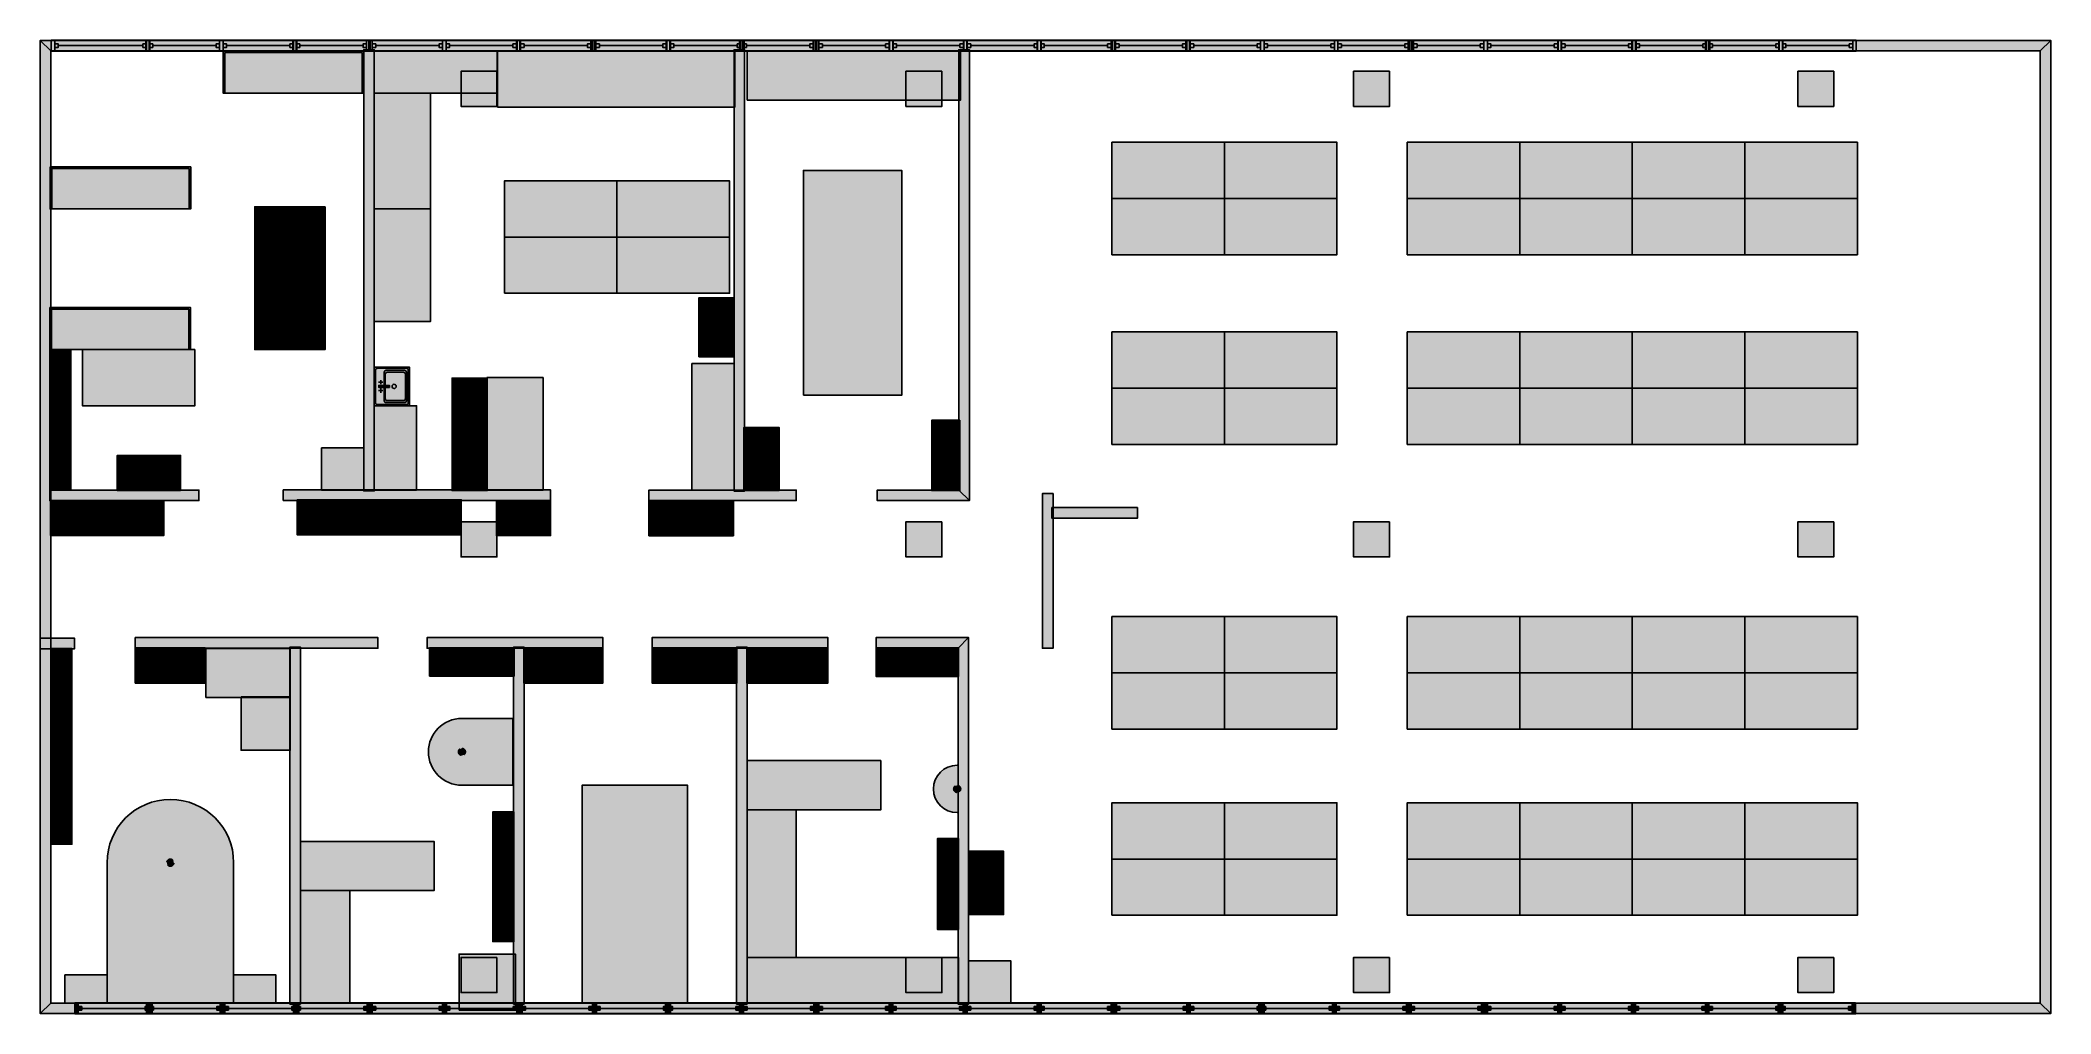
# Model space of a CAD drawing. Extents: x 245 to 28831, y 314 to 14169.
import ezdxf

# ---------------------------------------------------------------- set-up
doc = ezdxf.new("R2010")
doc.units = 0
doc.header["$LTSCALE"] = 292.888101
doc.header["$MEASUREMENT"] = 0
doc.linetypes.add('DASHED2', pattern=[0.375, 0.25, -0.125])
for name, color, linetype in [('MOUNTABLE', 7, 'CONTINUOUS'), ('OBSTACLE', 7, 'CONTINUOUS'), ('OCCUPIED', 7, 'CONTINUOUS'), ('WALL', 7, 'CONTINUOUS')]:
    doc.layers.add(name, color=color, linetype=linetype)
pattern_1 = [(45, (0, 0), (-2.2352, 2.2352), [])]

msp = doc.modelspace()

# ---------------------------------------------------------------- hatches: boundary and pattern name
at = {"layer": 'MOUNTABLE'}
for points in [[(2845, 14017), (2845, 13417), (4845, 13417), (4845, 14017)], [(6739, 13726), (6229, 13726), (6229, 13226), (6739, 13226)], [(13064, 13726), (12554, 13726), (12554, 13226), (13064, 13226)], [(19429, 13726), (18919, 13726), (18919, 13226), (19429, 13226)], [(25745, 13726), (25235, 13726), (25235, 13226), (25745, 13226)], [(386, 12367), (386, 11767), (2386, 11767), (2386, 12367)], [(381, 10367), (381, 9767), (2381, 9767), (2381, 10367)], [(14645, 7717), (14645, 5517), (14570, 5517), (14495, 5517), (14495, 7717), (14570, 7717)], [(14645, 7367), (14645, 7517), (14630, 7517), (14630, 7367)], [(14645, 7517), (15845, 7517), (15845, 7442), (15845, 7367), (14645, 7367)], [(6739, 7317), (6229, 7317), (6229, 6817), (6739, 6817)], [(13064, 7317), (12554, 7317), (12554, 6817), (13064, 6817)], [(19429, 7317), (18919, 7317), (18919, 6817), (19429, 6817)], [(25745, 7317), (25235, 7317), (25235, 6817), (25745, 6817)], [(6739, 1117), (6229, 1117), (6229, 617), (6739, 617)], [(13064, 1117), (12554, 1117), (12554, 617), (13064, 617)], [(19429, 1117), (18919, 1117), (18919, 617), (19429, 617)], [(25745, 1117), (25235, 1117), (25235, 617), (25745, 617)]]:
    msp.add_hatch(color=251, dxfattribs=at).paths.add_polyline_path(points)
at = {"layer": 'OBSTACLE'}
h = msp.add_hatch(dxfattribs=at)
h.set_pattern_fill('ANSI31', scale=25.4, style=0)
h.set_pattern_definition(pattern_1)
h.paths.add_polyline_path([(4295, 11800), (3295, 11800), (3295, 9767), (4295, 9767)], flags=0)
h = msp.add_hatch(dxfattribs=at)
h.set_pattern_fill('ANSI31', scale=25.4, style=0)
h.set_pattern_definition(pattern_1)
h.paths.add_polyline_path([(10110, 10505), (9610, 10505), (9610, 9664), (10110, 9664)], flags=0)
h = msp.add_hatch(dxfattribs=at)
h.set_pattern_fill('ANSI31', scale=25.4, style=0)
h.set_pattern_definition(pattern_1)
h.paths.add_polyline_path([(381, 7767), (681, 7767), (681, 9767), (381, 9767)], flags=0)
h = msp.add_hatch(dxfattribs=at)
h.set_pattern_fill('ANSI31', scale=25.4, style=0)
h.set_pattern_definition(pattern_1)
h.paths.add_polyline_path([(6601, 9360), (6101, 9360), (6101, 7760), (6601, 7760)], flags=0)
h = msp.add_hatch(dxfattribs=at)
h.set_pattern_fill('ANSI31', scale=25.4, style=0)
h.set_pattern_definition(pattern_1)
h.paths.add_polyline_path([(10251, 7760), (10751, 7760), (10751, 8660), (10251, 8660)], flags=0)
h = msp.add_hatch(dxfattribs=at)
h.set_pattern_fill('ANSI31', scale=25.4, style=0)
h.set_pattern_definition(pattern_1)
h.paths.add_polyline_path([(13321, 8760), (12921, 8760), (12921, 7760), (13321, 7760)], flags=0)
h = msp.add_hatch(dxfattribs=at)
h.set_pattern_fill('ANSI31', scale=25.4, style=0)
h.set_pattern_definition(pattern_1)
h.paths.add_polyline_path([(2241, 7760), (2241, 8260), (1341, 8260), (1341, 7760)], flags=0)
h = msp.add_hatch(dxfattribs=at)
h.set_pattern_fill('ANSI31', scale=25.4, style=0)
h.set_pattern_definition(pattern_1)
h.paths.add_polyline_path([(391, 7620), (391, 7120), (2000, 7120), (2000, 7620)], flags=0)
h = msp.add_hatch(dxfattribs=at)
h.set_pattern_fill('ANSI31', scale=25.4, style=0)
h.set_pattern_definition(pattern_1)
h.paths.add_polyline_path([(3900, 7630), (3900, 7130), (6231, 7130), (6231, 7630)], flags=0)
h = msp.add_hatch(dxfattribs=at)
h.set_pattern_fill('ANSI31', scale=25.4, style=0)
h.set_pattern_definition(pattern_1)
h.paths.add_polyline_path([(6731, 7620), (6731, 7120), (7500, 7120), (7500, 7620)], flags=0)
h = msp.add_hatch(dxfattribs=at)
h.set_pattern_fill('ANSI31', scale=25.4, style=0)
h.set_pattern_definition(pattern_1)
h.paths.add_polyline_path([(8900, 7617), (8900, 7117), (10101, 7117), (10101, 7617)], flags=0)
h = msp.add_hatch(dxfattribs=at)
h.set_pattern_fill('ANSI31', scale=25.4, style=0)
h.set_pattern_definition(pattern_1)
h.paths.add_polyline_path([(395, 2728), (695, 2728), (695, 5512), (395, 5512)], flags=0)
h = msp.add_hatch(dxfattribs=at)
h.set_pattern_fill('ANSI31', scale=25.4, style=0)
h.set_pattern_definition(pattern_1)
h.paths.add_polyline_path([(1595, 5520), (1595, 5020), (2591, 5020), (2591, 5520)], flags=0)
h = msp.add_hatch(dxfattribs=at)
h.set_pattern_fill('ANSI31', scale=25.4, style=0)
h.set_pattern_definition(pattern_1)
h.paths.add_polyline_path([(5781, 5520), (5781, 5120), (6981, 5120), (6981, 5520)], flags=0)
h = msp.add_hatch(dxfattribs=at)
h.set_pattern_fill('ANSI31', scale=25.4, style=0)
h.set_pattern_definition(pattern_1)
h.paths.add_polyline_path([(7121, 5520), (7121, 5020), (8244, 5020), (8244, 5520)], flags=0)
h = msp.add_hatch(dxfattribs=at)
h.set_pattern_fill('ANSI31', scale=25.4, style=0)
h.set_pattern_definition(pattern_1)
h.paths.add_polyline_path([(8945, 5520), (8945, 5020), (10151, 5020), (10151, 5520)], flags=0)
h = msp.add_hatch(dxfattribs=at)
h.set_pattern_fill('ANSI31', scale=25.4, style=0)
h.set_pattern_definition(pattern_1)
h.paths.add_polyline_path([(10291, 5520), (10291, 5020), (11445, 5020), (11445, 5520)], flags=0)
h = msp.add_hatch(dxfattribs=at)
h.set_pattern_fill('ANSI31', scale=25.4, style=0)
h.set_pattern_definition(pattern_1)
h.paths.add_polyline_path([(12130, 5523), (12130, 5115), (13300, 5115), (13300, 5523)], flags=0)
h = msp.add_hatch(dxfattribs=at)
h.set_pattern_fill('ANSI31', scale=25.4, style=0)
h.set_pattern_definition(pattern_1)
h.paths.add_polyline_path([(6980, 3187), (6680, 3187), (6680, 1343), (6980, 1343)], flags=0)
h = msp.add_hatch(dxfattribs=at)
h.set_pattern_fill('ANSI31', scale=25.4, style=0)
h.set_pattern_definition(pattern_1)
h.paths.add_polyline_path([(13300, 2807), (13000, 2807), (13000, 1515), (13300, 1515)], flags=0)
h = msp.add_hatch(dxfattribs=at)
h.set_pattern_fill('ANSI31', scale=25.4, style=0)
h.set_pattern_definition(pattern_1)
h.paths.add_polyline_path([(13441, 1727), (13941, 1727), (13941, 2627), (13441, 2627)], flags=0)
h = msp.add_hatch(dxfattribs=at)
h.set_pattern_fill('ANSI31', scale=25.4, style=0)
h.set_pattern_definition(pattern_1)
h.paths.add_polyline_path([(735, 317), (735, 467), (785, 467), (785, 417), (785, 367), (785, 317)], flags=0)
h.paths.add_polyline_path([(1835, 317), (1835, 467), (1785, 467), (1785, 417), (1785, 367), (1785, 317)], flags=0)
h = msp.add_hatch(dxfattribs=at)
h.set_pattern_fill('ANSI31', scale=25.4, style=0)
h.set_pattern_definition(pattern_1)
h.paths.add_polyline_path([(785, 417), (835, 417), (835, 367), (785, 367)], flags=0)
h.paths.add_polyline_path([(1785, 417), (1735, 417), (1735, 367), (1785, 367)], flags=0)
h = msp.add_hatch(dxfattribs=at)
h.set_pattern_fill('ANSI31', scale=25.4, style=0)
h.set_pattern_definition(pattern_1)
h.paths.add_polyline_path([(1755, 317), (1755, 467), (1805, 467), (1805, 417), (1805, 367), (1805, 317)], flags=0)
h.paths.add_polyline_path([(2855, 317), (2855, 467), (2805, 467), (2805, 417), (2805, 367), (2805, 317)], flags=0)
h = msp.add_hatch(dxfattribs=at)
h.set_pattern_fill('ANSI31', scale=25.4, style=0)
h.set_pattern_definition(pattern_1)
h.paths.add_polyline_path([(1805, 417), (1855, 417), (1855, 367), (1805, 367)], flags=0)
h.paths.add_polyline_path([(2805, 417), (2755, 417), (2755, 367), (2805, 367)], flags=0)
h = msp.add_hatch(dxfattribs=at)
h.set_pattern_fill('ANSI31', scale=25.4, style=0)
h.set_pattern_definition(pattern_1)
h.paths.add_polyline_path([(2820, 317), (2820, 467), (2870, 467), (2870, 417), (2870, 367), (2870, 317)], flags=0)
h.paths.add_polyline_path([(3920, 317), (3920, 467), (3870, 467), (3870, 417), (3870, 367), (3870, 317)], flags=0)
h = msp.add_hatch(dxfattribs=at)
h.set_pattern_fill('ANSI31', scale=25.4, style=0)
h.set_pattern_definition(pattern_1)
h.paths.add_polyline_path([(2870, 417), (2920, 417), (2920, 367), (2870, 367)], flags=0)
h.paths.add_polyline_path([(3870, 417), (3820, 417), (3820, 367), (3870, 367)], flags=0)
h = msp.add_hatch(dxfattribs=at)
h.set_pattern_fill('ANSI31', scale=25.4, style=0)
h.set_pattern_definition(pattern_1)
h.paths.add_polyline_path([(3845, 317), (3845, 467), (3895, 467), (3895, 417), (3895, 367), (3895, 317)], flags=0)
h.paths.add_polyline_path([(4945, 317), (4945, 467), (4895, 467), (4895, 417), (4895, 367), (4895, 317)], flags=0)
h = msp.add_hatch(dxfattribs=at)
h.set_pattern_fill('ANSI31', scale=25.4, style=0)
h.set_pattern_definition(pattern_1)
h.paths.add_polyline_path([(3895, 417), (3945, 417), (3945, 367), (3895, 367)], flags=0)
h.paths.add_polyline_path([(4895, 417), (4845, 417), (4845, 367), (4895, 367)], flags=0)
h = msp.add_hatch(dxfattribs=at)
h.set_pattern_fill('ANSI31', scale=25.4, style=0)
h.set_pattern_definition(pattern_1)
h.paths.add_polyline_path([(4915, 317), (4915, 467), (4965, 467), (4965, 417), (4965, 367), (4965, 317)], flags=0)
h.paths.add_polyline_path([(6015, 317), (6015, 467), (5965, 467), (5965, 417), (5965, 367), (5965, 317)], flags=0)
h = msp.add_hatch(dxfattribs=at)
h.set_pattern_fill('ANSI31', scale=25.4, style=0)
h.set_pattern_definition(pattern_1)
h.paths.add_polyline_path([(4965, 417), (5015, 417), (5015, 367), (4965, 367)], flags=0)
h.paths.add_polyline_path([(5965, 417), (5915, 417), (5915, 367), (5965, 367)], flags=0)
h = msp.add_hatch(dxfattribs=at)
h.set_pattern_fill('ANSI31', scale=25.4, style=0)
h.set_pattern_definition(pattern_1)
h.paths.add_polyline_path([(5970, 317), (5970, 467), (6020, 467), (6020, 417), (6020, 367), (6020, 317)], flags=0)
h.paths.add_polyline_path([(7070, 317), (7070, 467), (7020, 467), (7020, 417), (7020, 367), (7020, 317)], flags=0)
h = msp.add_hatch(dxfattribs=at)
h.set_pattern_fill('ANSI31', scale=25.4, style=0)
h.set_pattern_definition(pattern_1)
h.paths.add_polyline_path([(6020, 417), (6070, 417), (6070, 367), (6020, 367)], flags=0)
h.paths.add_polyline_path([(7020, 417), (6970, 417), (6970, 367), (7020, 367)], flags=0)
h = msp.add_hatch(dxfattribs=at)
h.set_pattern_fill('ANSI31', scale=25.4, style=0)
h.set_pattern_definition(pattern_1)
h.paths.add_polyline_path([(7045, 317), (7045, 467), (7095, 467), (7095, 417), (7095, 367), (7095, 317)], flags=0)
h.paths.add_polyline_path([(8145, 317), (8145, 467), (8095, 467), (8095, 417), (8095, 367), (8095, 317)], flags=0)
h = msp.add_hatch(dxfattribs=at)
h.set_pattern_fill('ANSI31', scale=25.4, style=0)
h.set_pattern_definition(pattern_1)
h.paths.add_polyline_path([(7095, 417), (7145, 417), (7145, 367), (7095, 367)], flags=0)
h.paths.add_polyline_path([(8095, 417), (8045, 417), (8045, 367), (8095, 367)], flags=0)
h = msp.add_hatch(dxfattribs=at)
h.set_pattern_fill('ANSI31', scale=25.4, style=0)
h.set_pattern_definition(pattern_1)
h.paths.add_polyline_path([(8105, 317), (8105, 467), (8155, 467), (8155, 417), (8155, 367), (8155, 317)], flags=0)
h.paths.add_polyline_path([(9205, 317), (9205, 467), (9155, 467), (9155, 417), (9155, 367), (9155, 317)], flags=0)
h = msp.add_hatch(dxfattribs=at)
h.set_pattern_fill('ANSI31', scale=25.4, style=0)
h.set_pattern_definition(pattern_1)
h.paths.add_polyline_path([(8155, 417), (8205, 417), (8205, 367), (8155, 367)], flags=0)
h.paths.add_polyline_path([(9155, 417), (9105, 417), (9105, 367), (9155, 367)], flags=0)
h = msp.add_hatch(dxfattribs=at)
h.set_pattern_fill('ANSI31', scale=25.4, style=0)
h.set_pattern_definition(pattern_1)
h.paths.add_polyline_path([(9135, 317), (9135, 467), (9185, 467), (9185, 417), (9185, 367), (9185, 317)], flags=0)
h.paths.add_polyline_path([(10235, 317), (10235, 467), (10185, 467), (10185, 417), (10185, 367), (10185, 317)], flags=0)
h = msp.add_hatch(dxfattribs=at)
h.set_pattern_fill('ANSI31', scale=25.4, style=0)
h.set_pattern_definition(pattern_1)
h.paths.add_polyline_path([(9185, 417), (9235, 417), (9235, 367), (9185, 367)], flags=0)
h.paths.add_polyline_path([(10185, 417), (10135, 417), (10135, 367), (10185, 367)], flags=0)
h = msp.add_hatch(dxfattribs=at)
h.set_pattern_fill('ANSI31', scale=25.4, style=0)
h.set_pattern_definition(pattern_1)
h.paths.add_polyline_path([(10195, 317), (10195, 467), (10245, 467), (10245, 417), (10245, 367), (10245, 317)], flags=0)
h.paths.add_polyline_path([(11295, 317), (11295, 467), (11245, 467), (11245, 417), (11245, 367), (11245, 317)], flags=0)
h = msp.add_hatch(dxfattribs=at)
h.set_pattern_fill('ANSI31', scale=25.4, style=0)
h.set_pattern_definition(pattern_1)
h.paths.add_polyline_path([(10245, 417), (10295, 417), (10295, 367), (10245, 367)], flags=0)
h.paths.add_polyline_path([(11245, 417), (11195, 417), (11195, 367), (11245, 367)], flags=0)
h = msp.add_hatch(dxfattribs=at)
h.set_pattern_fill('ANSI31', scale=25.4, style=0)
h.set_pattern_definition(pattern_1)
h.paths.add_polyline_path([(11265, 317), (11265, 467), (11315, 467), (11315, 417), (11315, 367), (11315, 317)], flags=0)
h.paths.add_polyline_path([(12365, 317), (12365, 467), (12315, 467), (12315, 417), (12315, 367), (12315, 317)], flags=0)
h = msp.add_hatch(dxfattribs=at)
h.set_pattern_fill('ANSI31', scale=25.4, style=0)
h.set_pattern_definition(pattern_1)
h.paths.add_polyline_path([(11315, 417), (11365, 417), (11365, 367), (11315, 367)], flags=0)
h.paths.add_polyline_path([(12315, 417), (12265, 417), (12265, 367), (12315, 367)], flags=0)
h = msp.add_hatch(dxfattribs=at)
h.set_pattern_fill('ANSI31', scale=25.4, style=0)
h.set_pattern_definition(pattern_1)
h.paths.add_polyline_path([(12315, 317), (12315, 467), (12365, 467), (12365, 417), (12365, 367), (12365, 317)], flags=0)
h.paths.add_polyline_path([(13415, 317), (13415, 467), (13365, 467), (13365, 417), (13365, 367), (13365, 317)], flags=0)
h = msp.add_hatch(dxfattribs=at)
h.set_pattern_fill('ANSI31', scale=25.4, style=0)
h.set_pattern_definition(pattern_1)
h.paths.add_polyline_path([(12365, 417), (12415, 417), (12415, 367), (12365, 367)], flags=0)
h.paths.add_polyline_path([(13365, 417), (13315, 417), (13315, 367), (13365, 367)], flags=0)
h = msp.add_hatch(dxfattribs=at)
h.set_pattern_fill('ANSI31', scale=25.4, style=0)
h.set_pattern_definition(pattern_1)
h.paths.add_polyline_path([(13375, 317), (13375, 467), (13425, 467), (13425, 417), (13425, 367), (13425, 317)], flags=0)
h.paths.add_polyline_path([(14475, 317), (14475, 467), (14425, 467), (14425, 417), (14425, 367), (14425, 317)], flags=0)
h = msp.add_hatch(dxfattribs=at)
h.set_pattern_fill('ANSI31', scale=25.4, style=0)
h.set_pattern_definition(pattern_1)
h.paths.add_polyline_path([(13425, 417), (13475, 417), (13475, 367), (13425, 367)], flags=0)
h.paths.add_polyline_path([(14425, 417), (14375, 417), (14375, 367), (14425, 367)], flags=0)
h = msp.add_hatch(dxfattribs=at)
h.set_pattern_fill('ANSI31', scale=25.4, style=0)
h.set_pattern_definition(pattern_1)
h.paths.add_polyline_path([(14420, 317), (14420, 467), (14470, 467), (14470, 417), (14470, 367), (14470, 317)], flags=0)
h.paths.add_polyline_path([(15520, 317), (15520, 467), (15470, 467), (15470, 417), (15470, 367), (15470, 317)], flags=0)
h = msp.add_hatch(dxfattribs=at)
h.set_pattern_fill('ANSI31', scale=25.4, style=0)
h.set_pattern_definition(pattern_1)
h.paths.add_polyline_path([(14470, 417), (14520, 417), (14520, 367), (14470, 367)], flags=0)
h.paths.add_polyline_path([(15470, 417), (15420, 417), (15420, 367), (15470, 367)], flags=0)
h = msp.add_hatch(dxfattribs=at)
h.set_pattern_fill('ANSI31', scale=25.4, style=0)
h.set_pattern_definition(pattern_1)
h.paths.add_polyline_path([(15495, 317), (15495, 467), (15545, 467), (15545, 417), (15545, 367), (15545, 317)], flags=0)
h.paths.add_polyline_path([(16595, 317), (16595, 467), (16545, 467), (16545, 417), (16545, 367), (16545, 317)], flags=0)
h = msp.add_hatch(dxfattribs=at)
h.set_pattern_fill('ANSI31', scale=25.4, style=0)
h.set_pattern_definition(pattern_1)
h.paths.add_polyline_path([(15545, 417), (15595, 417), (15595, 367), (15545, 367)], flags=0)
h.paths.add_polyline_path([(16545, 417), (16495, 417), (16495, 367), (16545, 367)], flags=0)
h = msp.add_hatch(dxfattribs=at)
h.set_pattern_fill('ANSI31', scale=25.4, style=0)
h.set_pattern_definition(pattern_1)
h.paths.add_polyline_path([(16545, 317), (16545, 467), (16595, 467), (16595, 417), (16595, 367), (16595, 317)], flags=0)
h.paths.add_polyline_path([(17645, 317), (17645, 467), (17595, 467), (17595, 417), (17595, 367), (17595, 317)], flags=0)
h = msp.add_hatch(dxfattribs=at)
h.set_pattern_fill('ANSI31', scale=25.4, style=0)
h.set_pattern_definition(pattern_1)
h.paths.add_polyline_path([(16595, 417), (16645, 417), (16645, 367), (16595, 367)], flags=0)
h.paths.add_polyline_path([(17595, 417), (17545, 417), (17545, 367), (17595, 367)], flags=0)
h = msp.add_hatch(dxfattribs=at)
h.set_pattern_fill('ANSI31', scale=25.4, style=0)
h.set_pattern_definition(pattern_1)
h.paths.add_polyline_path([(17570, 317), (17570, 467), (17620, 467), (17620, 417), (17620, 367), (17620, 317)], flags=0)
h.paths.add_polyline_path([(18670, 317), (18670, 467), (18620, 467), (18620, 417), (18620, 367), (18620, 317)], flags=0)
h = msp.add_hatch(dxfattribs=at)
h.set_pattern_fill('ANSI31', scale=25.4, style=0)
h.set_pattern_definition(pattern_1)
h.paths.add_polyline_path([(17620, 417), (17670, 417), (17670, 367), (17620, 367)], flags=0)
h.paths.add_polyline_path([(18620, 417), (18570, 417), (18570, 367), (18620, 367)], flags=0)
h = msp.add_hatch(dxfattribs=at)
h.set_pattern_fill('ANSI31', scale=25.4, style=0)
h.set_pattern_definition(pattern_1)
h.paths.add_polyline_path([(18620, 317), (18620, 467), (18670, 467), (18670, 417), (18670, 367), (18670, 317)], flags=0)
h.paths.add_polyline_path([(19720, 317), (19720, 467), (19670, 467), (19670, 417), (19670, 367), (19670, 317)], flags=0)
h = msp.add_hatch(dxfattribs=at)
h.set_pattern_fill('ANSI31', scale=25.4, style=0)
h.set_pattern_definition(pattern_1)
h.paths.add_polyline_path([(18670, 417), (18720, 417), (18720, 367), (18670, 367)], flags=0)
h.paths.add_polyline_path([(19670, 417), (19620, 417), (19620, 367), (19670, 367)], flags=0)
h = msp.add_hatch(dxfattribs=at)
h.set_pattern_fill('ANSI31', scale=25.4, style=0)
h.set_pattern_definition(pattern_1)
h.paths.add_polyline_path([(19685, 317), (19685, 467), (19735, 467), (19735, 417), (19735, 367), (19735, 317)], flags=0)
h.paths.add_polyline_path([(20785, 317), (20785, 467), (20735, 467), (20735, 417), (20735, 367), (20735, 317)], flags=0)
h = msp.add_hatch(dxfattribs=at)
h.set_pattern_fill('ANSI31', scale=25.4, style=0)
h.set_pattern_definition(pattern_1)
h.paths.add_polyline_path([(19735, 417), (19785, 417), (19785, 367), (19735, 367)], flags=0)
h.paths.add_polyline_path([(20735, 417), (20685, 417), (20685, 367), (20735, 367)], flags=0)
h = msp.add_hatch(dxfattribs=at)
h.set_pattern_fill('ANSI31', scale=25.4, style=0)
h.set_pattern_definition(pattern_1)
h.paths.add_polyline_path([(20770, 317), (20770, 467), (20820, 467), (20820, 417), (20820, 367), (20820, 317)], flags=0)
h.paths.add_polyline_path([(21870, 317), (21870, 467), (21820, 467), (21820, 417), (21820, 367), (21820, 317)], flags=0)
h = msp.add_hatch(dxfattribs=at)
h.set_pattern_fill('ANSI31', scale=25.4, style=0)
h.set_pattern_definition(pattern_1)
h.paths.add_polyline_path([(20820, 417), (20870, 417), (20870, 367), (20820, 367)], flags=0)
h.paths.add_polyline_path([(21820, 417), (21770, 417), (21770, 367), (21820, 367)], flags=0)
h = msp.add_hatch(dxfattribs=at)
h.set_pattern_fill('ANSI31', scale=25.4, style=0)
h.set_pattern_definition(pattern_1)
h.paths.add_polyline_path([(21825, 317), (21825, 467), (21875, 467), (21875, 417), (21875, 367), (21875, 317)], flags=0)
h.paths.add_polyline_path([(22925, 317), (22925, 467), (22875, 467), (22875, 417), (22875, 367), (22875, 317)], flags=0)
h = msp.add_hatch(dxfattribs=at)
h.set_pattern_fill('ANSI31', scale=25.4, style=0)
h.set_pattern_definition(pattern_1)
h.paths.add_polyline_path([(21875, 417), (21925, 417), (21925, 367), (21875, 367)], flags=0)
h.paths.add_polyline_path([(22875, 417), (22825, 417), (22825, 367), (22875, 367)], flags=0)
h = msp.add_hatch(dxfattribs=at)
h.set_pattern_fill('ANSI31', scale=25.4, style=0)
h.set_pattern_definition(pattern_1)
h.paths.add_polyline_path([(22870, 317), (22870, 467), (22920, 467), (22920, 417), (22920, 367), (22920, 317)], flags=0)
h.paths.add_polyline_path([(23970, 317), (23970, 467), (23920, 467), (23920, 417), (23920, 367), (23920, 317)], flags=0)
h = msp.add_hatch(dxfattribs=at)
h.set_pattern_fill('ANSI31', scale=25.4, style=0)
h.set_pattern_definition(pattern_1)
h.paths.add_polyline_path([(22920, 417), (22970, 417), (22970, 367), (22920, 367)], flags=0)
h.paths.add_polyline_path([(23920, 417), (23870, 417), (23870, 367), (23920, 367)], flags=0)
h = msp.add_hatch(dxfattribs=at)
h.set_pattern_fill('ANSI31', scale=25.4, style=0)
h.set_pattern_definition(pattern_1)
h.paths.add_polyline_path([(23920, 317), (23920, 467), (23970, 467), (23970, 417), (23970, 367), (23970, 317)], flags=0)
h.paths.add_polyline_path([(25020, 317), (25020, 467), (24970, 467), (24970, 417), (24970, 367), (24970, 317)], flags=0)
h = msp.add_hatch(dxfattribs=at)
h.set_pattern_fill('ANSI31', scale=25.4, style=0)
h.set_pattern_definition(pattern_1)
h.paths.add_polyline_path([(23970, 417), (24020, 417), (24020, 367), (23970, 367)], flags=0)
h.paths.add_polyline_path([(24970, 417), (24920, 417), (24920, 367), (24970, 367)], flags=0)
h = msp.add_hatch(dxfattribs=at)
h.set_pattern_fill('ANSI31', scale=25.4, style=0)
h.set_pattern_definition(pattern_1)
h.paths.add_polyline_path([(24955, 317), (24955, 467), (25005, 467), (25005, 417), (25005, 367), (25005, 317)], flags=0)
h.paths.add_polyline_path([(26055, 317), (26055, 467), (26005, 467), (26005, 417), (26005, 367), (26005, 317)], flags=0)
h = msp.add_hatch(dxfattribs=at)
h.set_pattern_fill('ANSI31', scale=25.4, style=0)
h.set_pattern_definition(pattern_1)
h.paths.add_polyline_path([(25005, 417), (25055, 417), (25055, 367), (25005, 367)], flags=0)
h.paths.add_polyline_path([(26005, 417), (25955, 417), (25955, 367), (26005, 367)], flags=0)
at = {"layer": 'OCCUPIED'}
for points in [[(4995, 13417), (6741, 13417), (6741, 14017), (4995, 14017)], [(6745, 13217), (10121, 13217), (10121, 14017), (6745, 14017)], [(10295, 13317), (13331, 13317), (13331, 14017), (10295, 14017)], [(4995, 13417), (4995, 11767), (5795, 11767), (5795, 13417)], [(15481, 11917), (17081, 11917), (17081, 12717), (15481, 12717)], [(17081, 11917), (18681, 11917), (18681, 12717), (17081, 12717)], [(19681, 11917), (21281, 11917), (21281, 12717), (19681, 12717)], [(21281, 11917), (22881, 11917), (22881, 12717), (21281, 12717)], [(22881, 11917), (24481, 11917), (24481, 12717), (22881, 12717)], [(24481, 11917), (26081, 11917), (26081, 12717), (24481, 12717)], [(11095, 9117), (12495, 9117), (12495, 12317), (11095, 12317)], [(6845, 11367), (8445, 11367), (8445, 12167), (6845, 12167)], [(8445, 11367), (10045, 11367), (10045, 12167), (8445, 12167)], [(4995, 11767), (4995, 10167), (5795, 10167), (5795, 11767)], [(15481, 11117), (17081, 11117), (17081, 11917), (15481, 11917)], [(17081, 11117), (18681, 11117), (18681, 11917), (17081, 11917)], [(19681, 11117), (21281, 11117), (21281, 11917), (19681, 11917)], [(21281, 11117), (22881, 11117), (22881, 11917), (21281, 11917)], [(22881, 11117), (24481, 11117), (24481, 11917), (22881, 11917)], [(24481, 11117), (26081, 11117), (26081, 11917), (24481, 11917)], [(6845, 10567), (8445, 10567), (8445, 11367), (6845, 11367)], [(8445, 10567), (10045, 10567), (10045, 11367), (8445, 11367)], [(15481, 9217), (17081, 9217), (17081, 10017), (15481, 10017)], [(17081, 9217), (18681, 9217), (18681, 10017), (17081, 10017)], [(19681, 9217), (21281, 9217), (21281, 10017), (19681, 10017)], [(21281, 9217), (22881, 9217), (22881, 10017), (21281, 10017)], [(22881, 9217), (24481, 9217), (24481, 10017), (22881, 10017)], [(24481, 9217), (26081, 9217), (26081, 10017), (24481, 10017)], [(2445, 9767), (845, 9767), (845, 8967), (2445, 8967)], [(5495, 8967), (5495, 9517), (4995, 9517), (4995, 8967)], [(5436, 9416, 0.414214), (5409, 9443), (5178, 9443, 0.414214), (5151, 9416), (5151, 9068, 0.414214), (5178, 9040), (5409, 9040, 0.414214), (5436, 9068)], [(9510, 7767), (10110, 7767), (10110, 9567), (9510, 9567)], [(5209, 9227), (5209, 9257), (5059, 9257), (5059, 9227)], [(6595, 9367), (6595, 7767), (7395, 7767), (7395, 9367)], [(15481, 8417), (17081, 8417), (17081, 9217), (15481, 9217)], [(17081, 8417), (18681, 8417), (18681, 9217), (17081, 9217)], [(19681, 8417), (21281, 8417), (21281, 9217), (19681, 9217)], [(21281, 8417), (22881, 8417), (22881, 9217), (21281, 9217)], [(22881, 8417), (24481, 8417), (24481, 9217), (22881, 9217)], [(24481, 8417), (26081, 8417), (26081, 9217), (24481, 9217)], [(4995, 7767), (5595, 7767), (5595, 8967), (4995, 8967)], [(4245, 7767), (4845, 7767), (4845, 8367), (4245, 8367)], [(15481, 5167), (17081, 5167), (17081, 5967), (15481, 5967)], [(17081, 5167), (18681, 5167), (18681, 5967), (17081, 5967)], [(19681, 5167), (21281, 5167), (21281, 5967), (19681, 5967)], [(21281, 5167), (22881, 5167), (22881, 5967), (21281, 5967)], [(22881, 5167), (24481, 5167), (24481, 5967), (22881, 5967)], [(24481, 5167), (26081, 5167), (26081, 5967), (24481, 5967)], [(2600, 4815), (3800, 4815), (3800, 5515), (2600, 5515)], [(15481, 4367), (17081, 4367), (17081, 5167), (15481, 5167)], [(17081, 4367), (18681, 4367), (18681, 5167), (17081, 5167)], [(19681, 4367), (21281, 4367), (21281, 5167), (19681, 5167)], [(21281, 4367), (22881, 4367), (22881, 5167), (21281, 5167)], [(22881, 4367), (24481, 4367), (24481, 5167), (22881, 5167)], [(24481, 4367), (26081, 4367), (26081, 5167), (24481, 5167)], [(3100, 4825), (3100, 4065), (3800, 4065), (3800, 4825)], [(6965, 3567), (6240, 3567, -1), (6240, 4517), (6965, 4517)], [(6290, 4042, -1), (6190, 4042, -1)], [(10295, 3217), (12195, 3217), (12195, 3917), (10295, 3917)], [(13295, 3177), (13282, 3177, -1), (13282, 3852), (13295, 3852)], [(7950, 467), (9450, 467), (9450, 3567), (7950, 3567)], [(13332, 3515, -1), (13232, 3515, -1)], [(1195, 467), (1195, 2465, -1), (2995, 2465), (2995, 467)], [(10295, 3217), (10295, 1117), (10995, 1117), (10995, 3217)], [(15481, 2517), (17081, 2517), (17081, 3317), (15481, 3317)], [(17081, 2517), (18681, 2517), (18681, 3317), (17081, 3317)], [(19681, 2517), (21281, 2517), (21281, 3317), (19681, 3317)], [(21281, 2517), (22881, 2517), (22881, 3317), (21281, 3317)], [(22881, 2517), (24481, 2517), (24481, 3317), (22881, 3317)], [(24481, 2517), (26081, 2517), (26081, 3317), (24481, 3317)], [(3945, 2067), (5845, 2067), (5845, 2767), (3945, 2767)], [(2095, 2415, -1), (2095, 2515, -1)], [(15481, 1717), (17081, 1717), (17081, 2517), (15481, 2517)], [(17081, 1717), (18681, 1717), (18681, 2517), (17081, 2517)], [(19681, 1717), (21281, 1717), (21281, 2517), (19681, 2517)], [(21281, 1717), (22881, 1717), (22881, 2517), (21281, 2517)], [(22881, 1717), (24481, 1717), (24481, 2517), (22881, 2517)], [(24481, 1717), (26081, 1717), (26081, 2517), (24481, 2517)], [(3945, 2067), (3945, 467), (4645, 467), (4645, 2067)], [(6200, 365), (7000, 365), (7000, 1165), (6200, 1165)], [(595, 467), (1195, 467), (1195, 867), (595, 867)], [(2995, 467), (3595, 467), (3595, 867), (2995, 867)], [(10295, 467), (13300, 467), (13300, 1117), (10295, 1117)], [(13445, 467), (14045, 467), (14045, 1067), (13445, 1067)]]:
    msp.add_hatch(color=254, dxfattribs=at).paths.add_polyline_path(points)
h = msp.add_hatch(color=254, dxfattribs=at)
h.paths.add_polyline_path([(5478, 9473, 0.414214), (5451, 9501), (5039, 9501, 0.414214), (5012, 9473), (5012, 9010, 0.414214), (5039, 8983), (5451, 8983, 0.414214), (5478, 9010)])
h.paths.add_polyline_path([(5451, 9444, 0.414214), (5424, 9472), (5163, 9472, 0.414214), (5136, 9444), (5136, 9039, 0.414214), (5163, 9012), (5424, 9012, 0.414214), (5451, 9039)])
at = {"layer": 'WALL'}
for points in [[(395, 14017), (395, 467), (245, 317), (245, 14167)], [(245, 14167), (28831, 14167), (28681, 14017), (395, 14017)], [(4845, 14017), (4995, 14017), (4995, 14032), (4845, 14032)], [(4845, 7770), (4845, 14017), (4995, 14017), (4995, 7770)], [(10109, 14017), (10259, 14017), (10259, 14032), (10109, 14032)], [(10109, 7767), (10109, 14017), (10259, 14017), (10259, 7767)], [(13305, 14017), (13455, 14017), (13455, 14032), (13305, 14032)], [(13455, 14017), (13455, 7617), (13305, 7767), (13305, 14017)], [(28831, 14167), (28831, 317), (28681, 467), (28681, 14017)], [(395, 7617), (395, 7767), (380, 7767), (380, 7617)], [(395, 7767), (2500, 7767), (2500, 7692), (2500, 7617), (395, 7617)], [(3700, 7770), (7500, 7770), (7500, 7695), (7500, 7620), (3700, 7620), (3700, 7695)], [(4995, 7770), (4845, 7770), (4845, 7755), (4995, 7755)], [(8900, 7767), (10995, 7767), (10995, 7692), (10995, 7617), (8900, 7617), (8900, 7692)], [(10259, 7767), (10109, 7767), (10109, 7752), (10259, 7752)], [(12145, 7767), (13305, 7767), (13455, 7617), (12145, 7617), (12145, 7692)], [(245, 5659), (733, 5659), (733, 5584), (733, 5509), (245, 5509), (245, 5584)], [(1595, 5667), (5045, 5667), (5045, 5592), (5045, 5517), (1595, 5517), (1595, 5592)], [(3795, 5517), (3945, 5517), (3945, 5532), (3795, 5532)], [(3795, 467), (3795, 5517), (3945, 5517), (3945, 467)], [(5745, 5667), (8245, 5667), (8245, 5592), (8245, 5517), (5745, 5517), (5745, 5592)], [(6975, 5517), (7125, 5517), (7125, 5532), (6975, 5532)], [(6975, 467), (6975, 5517), (7125, 5517), (7125, 467)], [(8945, 5667), (11445, 5667), (11445, 5592), (11445, 5517), (8945, 5517), (8945, 5592)], [(10145, 5517), (10295, 5517), (10295, 5532), (10145, 5532)], [(10145, 467), (10145, 5517), (10295, 5517), (10295, 467)], [(12130, 5667), (13445, 5667), (13295, 5517), (12130, 5517), (12130, 5592)], [(13295, 467), (13295, 5517), (13445, 5667), (13445, 467)], [(395, 467), (28681, 467), (28831, 317), (245, 317)], [(3945, 467), (3795, 467), (3795, 452), (3945, 452)], [(7125, 467), (6975, 467), (6975, 452), (7125, 452)], [(10295, 467), (10145, 467), (10145, 452), (10295, 452)], [(13445, 467), (13295, 467), (13295, 452), (13445, 452)]]:
    msp.add_hatch(color=253, dxfattribs=at).paths.add_polyline_path(points)

# ---------------------------------------------------------------- linework, layer by layer
at = {"layer": 'MOUNTABLE', "linetype": 'CONTINUOUS'}
for points in [[(2845, 14017), (2845, 13417), (4845, 13417), (4845, 14017)], [(6739, 13726), (6229, 13726), (6229, 13226), (6739, 13226)], [(13064, 13726), (12554, 13726), (12554, 13226), (13064, 13226)], [(19429, 13726), (18919, 13726), (18919, 13226), (19429, 13226)], [(25745, 13726), (25235, 13726), (25235, 13226), (25745, 13226)], [(386, 12367), (386, 11767), (2386, 11767), (2386, 12367)], [(381, 10367), (381, 9767), (2381, 9767), (2381, 10367)], [(14645, 7717), (14645, 5517), (14570, 5517), (14495, 5517), (14495, 7717), (14570, 7717)], [(14645, 7367), (14645, 7517), (14630, 7517), (14630, 7367)], [(14645, 7517), (15845, 7517), (15845, 7442), (15845, 7367), (14645, 7367)], [(6739, 7317), (6229, 7317), (6229, 6817), (6739, 6817)], [(13064, 7317), (12554, 7317), (12554, 6817), (13064, 6817)], [(19429, 7317), (18919, 7317), (18919, 6817), (19429, 6817)], [(25745, 7317), (25235, 7317), (25235, 6817), (25745, 6817)], [(6739, 1117), (6229, 1117), (6229, 617), (6739, 617)], [(13064, 1117), (12554, 1117), (12554, 617), (13064, 617)], [(19429, 1117), (18919, 1117), (18919, 617), (19429, 617)], [(25745, 1117), (25235, 1117), (25235, 617), (25745, 617)]]:
    msp.add_lwpolyline(points, close=True, dxfattribs=at)
for points in [[(2870, 13417), (2870, 13992), (4820, 13992), (4820, 13417)], [(411, 11767), (411, 12342), (2361, 12342), (2361, 11767)], [(406, 9767), (406, 10342), (2356, 10342), (2356, 9767)], [(14570, 7717), (14495, 7717), (14495, 5517), (14570, 5517)], [(14570, 7717), (14645, 7717), (14645, 5517), (14570, 5517)], [(14645, 7517), (15845, 7517), (15845, 7442)], [(14645, 7367), (15845, 7367), (15845, 7442)]]:
    msp.add_lwpolyline(points, dxfattribs=at)
at = {"layer": 'OBSTACLE', "linetype": 'CONTINUOUS'}
for p, q in [((401, 14017), (401, 14167)), ((401, 14167), (451, 14167)), ((401, 14017), (401, 14167)), ((451, 14017), (401, 14017)), ((451, 14167), (451, 14117)), ((451, 14067), (451, 14017)), ((501, 14092), (1705, 14092)), ((1745, 14017), (1745, 14167)), ((1745, 14167), (1795, 14167)), ((1745, 14017), (1745, 14167)), ((1795, 14017), (1745, 14017)), ((1805, 14167), (1755, 14167)), ((1755, 14167), (1755, 14117)), ((1755, 14067), (1755, 14017)), ((1755, 14017), (1805, 14017)), ((1795, 14167), (1795, 14117)), ((1795, 14067), (1795, 14017)), ((1805, 14017), (1805, 14167)), ((1805, 14017), (1805, 14167)), ((1845, 14092), (2745, 14092)), ((2795, 14017), (2795, 14167)), ((2795, 14167), (2845, 14167)), ((2795, 14017), (2795, 14167)), ((2845, 14167), (2795, 14167)), ((2795, 14167), (2795, 14117)), ((2795, 14067), (2795, 14017)), ((2845, 14017), (2795, 14017)), ((2795, 14017), (2845, 14017)), ((2845, 14167), (2845, 14117)), ((2845, 14017), (2845, 14167)), ((2845, 14017), (2845, 14167)), ((2845, 14067), (2845, 14017)), ((2895, 14092), (3795, 14092)), ((3835, 14017), (3835, 14167)), ((3835, 14167), (3885, 14167)), ((3835, 14017), (3835, 14167)), ((3885, 14017), (3835, 14017)), ((3895, 14167), (3845, 14167)), ((3845, 14167), (3845, 14117)), ((3845, 14067), (3845, 14017)), ((3845, 14017), (3895, 14017)), ((3885, 14167), (3885, 14117)), ((3885, 14067), (3885, 14017)), ((3895, 14017), (3895, 14167)), ((3895, 14017), (3895, 14167)), ((3935, 14092), (4835, 14092)), ((4935, 14167), (4885, 14167)), ((4885, 14167), (4885, 14117)), ((4885, 14067), (4885, 14017)), ((4885, 14017), (4935, 14017)), ((4915, 14017), (4915, 14167)), ((4915, 14167), (4965, 14167)), ((4915, 14017), (4915, 14167)), ((4965, 14017), (4915, 14017)), ((4935, 14017), (4935, 14167)), ((4935, 14017), (4935, 14167)), ((4965, 14167), (4965, 14117)), ((4965, 14067), (4965, 14017)), ((5015, 14092), (5915, 14092)), ((6015, 14167), (5965, 14167)), ((5965, 14167), (5965, 14117)), ((5965, 14017), (5965, 14167)), ((5965, 14167), (6015, 14167)), ((5965, 14017), (5965, 14167)), ((5965, 14067), (5965, 14017)), ((5965, 14017), (6015, 14017)), ((6015, 14017), (5965, 14017)), ((6015, 14017), (6015, 14167)), ((6015, 14017), (6015, 14167)), ((6015, 14167), (6015, 14117)), ((6015, 14067), (6015, 14017)), ((6065, 14092), (6965, 14092)), ((7065, 14167), (7015, 14167)), ((7015, 14167), (7015, 14117)), ((7015, 14067), (7015, 14017)), ((7015, 14017), (7065, 14017)), ((7025, 14017), (7025, 14167)), ((7025, 14167), (7075, 14167)), ((7025, 14017), (7025, 14167)), ((7075, 14017), (7025, 14017)), ((7065, 14017), (7065, 14167)), ((7065, 14017), (7065, 14167)), ((7075, 14167), (7075, 14117)), ((7075, 14067), (7075, 14017)), ((7125, 14092), (8025, 14092)), ((8125, 14167), (8075, 14167)), ((8075, 14167), (8075, 14117)), ((8075, 14067), (8075, 14017)), ((8075, 14017), (8125, 14017)), ((8095, 14017), (8095, 14167)), ((8095, 14167), (8145, 14167)), ((8095, 14017), (8095, 14167)), ((8145, 14017), (8095, 14017)), ((8125, 14017), (8125, 14167)), ((8125, 14017), (8125, 14167)), ((8145, 14167), (8145, 14117)), ((8145, 14067), (8145, 14017)), ((8195, 14092), (9095, 14092)), ((9195, 14167), (9145, 14167)), ((9145, 14167), (9145, 14117)), ((9145, 14067), (9145, 14017)), ((9145, 14017), (9195, 14017)), ((9155, 14017), (9155, 14167)), ((9155, 14167), (9205, 14167)), ((9155, 14017), (9155, 14167)), ((9205, 14017), (9155, 14017)), ((9195, 14017), (9195, 14167)), ((9195, 14017), (9195, 14167)), ((9205, 14167), (9205, 14117)), ((9205, 14067), (9205, 14017)), ((9255, 14092), (10155, 14092)), ((10185, 14017), (10185, 14167)), ((10185, 14167), (10235, 14167)), ((10185, 14017), (10185, 14167)), ((10235, 14017), (10185, 14017)), ((10255, 14167), (10205, 14167)), ((10205, 14167), (10205, 14117)), ((10205, 14067), (10205, 14017)), ((10205, 14017), (10255, 14017)), ((10235, 14167), (10235, 14117)), ((10235, 14067), (10235, 14017)), ((10255, 14017), (10255, 14167)), ((10255, 14017), (10255, 14167)), ((10285, 14092), (11185, 14092)), ((11285, 14167), (11235, 14167)), ((11235, 14167), (11235, 14117)), ((11235, 14067), (11235, 14017)), ((11235, 14017), (11285, 14017)), ((11265, 14017), (11265, 14167)), ((11265, 14167), (11315, 14167)), ((11265, 14017), (11265, 14167)), ((11315, 14017), (11265, 14017)), ((11285, 14017), (11285, 14167)), ((11285, 14017), (11285, 14167)), ((11315, 14167), (11315, 14117)), ((11315, 14067), (11315, 14017)), ((11365, 14092), (12265, 14092)), ((12365, 14167), (12315, 14167)), ((12315, 14167), (12315, 14117)), ((12315, 14067), (12315, 14017)), ((12315, 14017), (12365, 14017)), ((12320, 14017), (12320, 14167)), ((12320, 14167), (12370, 14167)), ((12320, 14017), (12320, 14167)), ((12370, 14017), (12320, 14017)), ((12365, 14017), (12365, 14167)), ((12365, 14017), (12365, 14167)), ((12370, 14167), (12370, 14117)), ((12370, 14067), (12370, 14017)), ((12420, 14092), (13320, 14092)), ((13420, 14167), (13370, 14167)), ((13370, 14167), (13370, 14117)), ((13370, 14067), (13370, 14017)), ((13370, 14017), (13420, 14017)), ((13375, 14017), (13375, 14167)), ((13375, 14167), (13425, 14167)), ((13375, 14017), (13375, 14167)), ((13425, 14017), (13375, 14017)), ((13420, 14017), (13420, 14167)), ((13420, 14017), (13420, 14167)), ((13425, 14167), (13425, 14117)), ((13425, 14067), (13425, 14017)), ((13475, 14092), (14375, 14092)), ((14420, 14017), (14420, 14167)), ((14420, 14167), (14470, 14167)), ((14420, 14017), (14420, 14167)), ((14470, 14017), (14420, 14017)), ((14475, 14167), (14425, 14167)), ((14425, 14167), (14425, 14117)), ((14425, 14067), (14425, 14017)), ((14425, 14017), (14475, 14017)), ((14470, 14167), (14470, 14117)), ((14470, 14067), (14470, 14017)), ((14475, 14017), (14475, 14167)), ((14475, 14017), (14475, 14167)), ((14520, 14092), (15420, 14092)), ((15520, 14167), (15470, 14167)), ((15470, 14167), (15470, 14117)), ((15470, 14067), (15470, 14017)), ((15470, 14017), (15520, 14017)), ((15485, 14017), (15485, 14167)), ((15485, 14167), (15535, 14167)), ((15485, 14017), (15485, 14167)), ((15535, 14017), (15485, 14017)), ((15520, 14017), (15520, 14167)), ((15520, 14017), (15520, 14167)), ((15535, 14167), (15535, 14117)), ((15535, 14067), (15535, 14017)), ((15585, 14092), (16485, 14092)), ((16585, 14167), (16535, 14167)), ((16535, 14167), (16535, 14117)), ((16535, 14067), (16535, 14017)), ((16535, 14017), (16585, 14017)), ((16545, 14017), (16545, 14167)), ((16545, 14167), (16595, 14167)), ((16545, 14017), (16545, 14167)), ((16595, 14017), (16545, 14017)), ((16585, 14017), (16585, 14167)), ((16585, 14017), (16585, 14167)), ((16595, 14167), (16595, 14117)), ((16595, 14067), (16595, 14017)), ((16645, 14092), (17545, 14092)), ((17645, 14167), (17595, 14167)), ((17595, 14167), (17595, 14117)), ((17595, 14017), (17595, 14167)), ((17595, 14167), (17645, 14167)), ((17595, 14017), (17595, 14167)), ((17595, 14067), (17595, 14017)), ((17595, 14017), (17645, 14017)), ((17645, 14017), (17595, 14017)), ((17645, 14017), (17645, 14167)), ((17645, 14017), (17645, 14167)), ((17645, 14167), (17645, 14117)), ((17645, 14067), (17645, 14017)), ((17695, 14092), (18595, 14092)), ((18645, 14017), (18645, 14167)), ((18645, 14167), (18695, 14167)), ((18645, 14017), (18645, 14167)), ((18695, 14167), (18645, 14167)), ((18645, 14167), (18645, 14117)), ((18645, 14067), (18645, 14017)), ((18695, 14017), (18645, 14017)), ((18645, 14017), (18695, 14017)), ((18695, 14167), (18695, 14117)), ((18695, 14017), (18695, 14167)), ((18695, 14017), (18695, 14167)), ((18695, 14067), (18695, 14017)), ((18745, 14092), (19645, 14092)), ((19745, 14167), (19695, 14167)), ((19695, 14167), (19695, 14117)), ((19695, 14067), (19695, 14017)), ((19695, 14017), (19745, 14017)), ((19720, 14017), (19720, 14167)), ((19720, 14167), (19770, 14167)), ((19720, 14017), (19720, 14167)), ((19770, 14017), (19720, 14017)), ((19745, 14017), (19745, 14167)), ((19745, 14017), (19745, 14167)), ((19770, 14167), (19770, 14117)), ((19770, 14067), (19770, 14017)), ((19820, 14092), (20720, 14092)), ((20770, 14017), (20770, 14167)), ((20770, 14167), (20820, 14167)), ((20770, 14017), (20770, 14167)), ((20820, 14167), (20770, 14167)), ((20770, 14167), (20770, 14117)), ((20770, 14067), (20770, 14017)), ((20820, 14017), (20770, 14017)), ((20770, 14017), (20820, 14017)), ((20820, 14167), (20820, 14117)), ((20820, 14017), (20820, 14167)), ((20820, 14017), (20820, 14167)), ((20820, 14067), (20820, 14017)), ((20870, 14092), (21770, 14092)), ((21870, 14167), (21820, 14167)), ((21820, 14167), (21820, 14117)), ((21820, 14067), (21820, 14017)), ((21820, 14017), (21870, 14017)), ((21825, 14017), (21825, 14167)), ((21825, 14167), (21875, 14167)), ((21825, 14017), (21825, 14167)), ((21875, 14017), (21825, 14017)), ((21870, 14017), (21870, 14167)), ((21870, 14017), (21870, 14167)), ((21875, 14167), (21875, 14117)), ((21875, 14067), (21875, 14017)), ((21925, 14092), (22825, 14092)), ((22925, 14167), (22875, 14167)), ((22875, 14167), (22875, 14117)), ((22875, 14067), (22875, 14017)), ((22875, 14017), (22925, 14017)), ((22885, 14017), (22885, 14167)), ((22885, 14167), (22935, 14167)), ((22885, 14017), (22885, 14167)), ((22935, 14017), (22885, 14017)), ((22925, 14017), (22925, 14167)), ((22925, 14017), (22925, 14167)), ((22935, 14167), (22935, 14117)), ((22935, 14067), (22935, 14017)), ((22985, 14092), (23885, 14092)), ((23920, 14017), (23920, 14167)), ((23920, 14167), (23970, 14167)), ((23920, 14017), (23920, 14167)), ((23970, 14017), (23920, 14017)), ((23985, 14167), (23935, 14167)), ((23935, 14167), (23935, 14117)), ((23935, 14067), (23935, 14017)), ((23935, 14017), (23985, 14017)), ((23970, 14167), (23970, 14117)), ((23970, 14067), (23970, 14017)), ((23985, 14017), (23985, 14167)), ((23985, 14017), (23985, 14167)), ((24020, 14092), (24920, 14092)), ((24965, 14017), (24965, 14167)), ((24965, 14167), (25015, 14167)), ((24965, 14017), (24965, 14167)), ((25015, 14017), (24965, 14017)), ((25020, 14167), (24970, 14167)), ((24970, 14167), (24970, 14117)), ((24970, 14067), (24970, 14017)), ((24970, 14017), (25020, 14017)), ((25015, 14167), (25015, 14117)), ((25015, 14067), (25015, 14017)), ((25020, 14017), (25020, 14167)), ((25020, 14017), (25020, 14167)), ((25065, 14092), (25965, 14092)), ((26065, 14167), (26015, 14167)), ((26015, 14167), (26015, 14117)), ((26015, 14067), (26015, 14017)), ((26015, 14017), (26065, 14017)), ((26065, 14017), (26065, 14167)), ((26065, 14017), (26065, 14167)), ((735, 317), (735, 467)), ((735, 467), (785, 467)), ((735, 317), (735, 467)), ((785, 317), (735, 317)), ((785, 467), (785, 417)), ((785, 367), (785, 317)), ((835, 392), (1735, 392)), ((1755, 317), (1755, 467)), ((1755, 467), (1805, 467)), ((1755, 317), (1755, 467)), ((1805, 317), (1755, 317)), ((1835, 467), (1785, 467)), ((1785, 467), (1785, 417)), ((1785, 367), (1785, 317)), ((1785, 317), (1835, 317)), ((1805, 467), (1805, 417)), ((1805, 367), (1805, 317)), ((1835, 317), (1835, 467)), ((1835, 317), (1835, 467)), ((1855, 392), (2755, 392)), ((2855, 467), (2805, 467)), ((2805, 467), (2805, 417)), ((2805, 367), (2805, 317)), ((2805, 317), (2855, 317)), ((2820, 317), (2820, 467)), ((2820, 467), (2870, 467)), ((2820, 317), (2820, 467)), ((2870, 317), (2820, 317)), ((2855, 317), (2855, 467)), ((2855, 317), (2855, 467)), ((2870, 467), (2870, 417)), ((2870, 367), (2870, 317)), ((2920, 392), (3820, 392)), ((3845, 317), (3845, 467)), ((3845, 467), (3895, 467)), ((3845, 317), (3845, 467)), ((3895, 317), (3845, 317)), ((3920, 467), (3870, 467)), ((3870, 467), (3870, 417)), ((3870, 367), (3870, 317)), ((3870, 317), (3920, 317)), ((3895, 467), (3895, 417)), ((3895, 367), (3895, 317)), ((3920, 317), (3920, 467)), ((3920, 317), (3920, 467)), ((3945, 392), (4845, 392)), ((4945, 467), (4895, 467)), ((4895, 467), (4895, 417)), ((4895, 367), (4895, 317)), ((4895, 317), (4945, 317)), ((4915, 317), (4915, 467)), ((4915, 467), (4965, 467)), ((4915, 317), (4915, 467)), ((4965, 317), (4915, 317)), ((4945, 317), (4945, 467)), ((4945, 317), (4945, 467)), ((4965, 467), (4965, 417)), ((4965, 367), (4965, 317)), ((5015, 392), (5915, 392)), ((6015, 467), (5965, 467)), ((5965, 467), (5965, 417)), ((5965, 367), (5965, 317)), ((5965, 317), (6015, 317)), ((5970, 317), (5970, 467)), ((5970, 467), (6020, 467)), ((5970, 317), (5970, 467)), ((6020, 317), (5970, 317)), ((6015, 317), (6015, 467)), ((6015, 317), (6015, 467)), ((6020, 467), (6020, 417)), ((6020, 367), (6020, 317)), ((6070, 392), (6970, 392)), ((7070, 467), (7020, 467)), ((7020, 467), (7020, 417)), ((7020, 367), (7020, 317)), ((7020, 317), (7070, 317)), ((7045, 317), (7045, 467)), ((7045, 467), (7095, 467)), ((7045, 317), (7045, 467)), ((7095, 317), (7045, 317)), ((7070, 317), (7070, 467)), ((7070, 317), (7070, 467)), ((7095, 467), (7095, 417)), ((7095, 367), (7095, 317)), ((7145, 392), (8045, 392)), ((8145, 467), (8095, 467)), ((8095, 467), (8095, 417)), ((8095, 367), (8095, 317)), ((8095, 317), (8145, 317)), ((8105, 317), (8105, 467)), ((8105, 467), (8155, 467)), ((8105, 317), (8105, 467)), ((8155, 317), (8105, 317)), ((8145, 317), (8145, 467)), ((8145, 317), (8145, 467)), ((8155, 467), (8155, 417)), ((8155, 367), (8155, 317)), ((8205, 392), (9105, 392)), ((9135, 317), (9135, 467)), ((9135, 467), (9185, 467)), ((9135, 317), (9135, 467)), ((9185, 317), (9135, 317)), ((9205, 467), (9155, 467)), ((9155, 467), (9155, 417)), ((9155, 367), (9155, 317)), ((9155, 317), (9205, 317)), ((9185, 467), (9185, 417)), ((9185, 367), (9185, 317)), ((9205, 317), (9205, 467)), ((9205, 317), (9205, 467)), ((9235, 392), (10135, 392)), ((10235, 467), (10185, 467)), ((10185, 467), (10185, 417)), ((10185, 367), (10185, 317)), ((10185, 317), (10235, 317)), ((10195, 317), (10195, 467)), ((10195, 467), (10245, 467)), ((10195, 317), (10195, 467)), ((10245, 317), (10195, 317)), ((10235, 317), (10235, 467)), ((10235, 317), (10235, 467)), ((10245, 467), (10245, 417)), ((10245, 367), (10245, 317)), ((10295, 392), (11195, 392)), ((11295, 467), (11245, 467)), ((11245, 467), (11245, 417)), ((11245, 367), (11245, 317)), ((11245, 317), (11295, 317)), ((11265, 317), (11265, 467)), ((11265, 467), (11315, 467)), ((11265, 317), (11265, 467)), ((11315, 317), (11265, 317)), ((11295, 317), (11295, 467)), ((11295, 317), (11295, 467)), ((11315, 467), (11315, 417)), ((11315, 367), (11315, 317)), ((11365, 392), (12265, 392)), ((12365, 467), (12315, 467)), ((12315, 467), (12315, 417)), ((12315, 317), (12315, 467)), ((12315, 467), (12365, 467)), ((12315, 317), (12315, 467)), ((12315, 367), (12315, 317)), ((12315, 317), (12365, 317)), ((12365, 317), (12315, 317)), ((12365, 317), (12365, 467)), ((12365, 317), (12365, 467)), ((12365, 467), (12365, 417)), ((12365, 367), (12365, 317)), ((12415, 392), (13315, 392)), ((13415, 467), (13365, 467)), ((13365, 467), (13365, 417)), ((13365, 367), (13365, 317)), ((13365, 317), (13415, 317)), ((13375, 317), (13375, 467)), ((13375, 467), (13425, 467)), ((13375, 317), (13375, 467)), ((13425, 317), (13375, 317)), ((13415, 317), (13415, 467)), ((13415, 317), (13415, 467)), ((13425, 467), (13425, 417)), ((13425, 367), (13425, 317)), ((13475, 392), (14375, 392)), ((14420, 317), (14420, 467)), ((14420, 467), (14470, 467)), ((14420, 317), (14420, 467)), ((14470, 317), (14420, 317)), ((14475, 467), (14425, 467)), ((14425, 467), (14425, 417)), ((14425, 367), (14425, 317)), ((14425, 317), (14475, 317)), ((14470, 467), (14470, 417)), ((14470, 367), (14470, 317)), ((14475, 317), (14475, 467)), ((14475, 317), (14475, 467)), ((14520, 392), (15420, 392)), ((15520, 467), (15470, 467)), ((15470, 467), (15470, 417)), ((15470, 367), (15470, 317)), ((15470, 317), (15520, 317)), ((15495, 317), (15495, 467)), ((15495, 467), (15545, 467)), ((15495, 317), (15495, 467)), ((15545, 317), (15495, 317)), ((15520, 317), (15520, 467)), ((15520, 317), (15520, 467)), ((15545, 467), (15545, 417)), ((15545, 367), (15545, 317)), ((15595, 392), (16495, 392)), ((16595, 467), (16545, 467)), ((16545, 467), (16545, 417)), ((16545, 317), (16545, 467)), ((16545, 467), (16595, 467)), ((16545, 317), (16545, 467)), ((16545, 367), (16545, 317)), ((16545, 317), (16595, 317)), ((16595, 317), (16545, 317)), ((16595, 317), (16595, 467)), ((16595, 317), (16595, 467)), ((16595, 467), (16595, 417)), ((16595, 367), (16595, 317)), ((16645, 392), (17545, 392)), ((17570, 317), (17570, 467)), ((17570, 467), (17620, 467)), ((17570, 317), (17570, 467)), ((17620, 317), (17570, 317)), ((17645, 467), (17595, 467)), ((17595, 467), (17595, 417)), ((17595, 367), (17595, 317)), ((17595, 317), (17645, 317)), ((17620, 467), (17620, 417)), ((17620, 367), (17620, 317)), ((17645, 317), (17645, 467)), ((17645, 317), (17645, 467)), ((17670, 392), (18570, 392)), ((18620, 317), (18620, 467)), ((18620, 467), (18670, 467)), ((18620, 317), (18620, 467)), ((18670, 467), (18620, 467)), ((18620, 467), (18620, 417)), ((18620, 367), (18620, 317)), ((18670, 317), (18620, 317)), ((18620, 317), (18670, 317)), ((18670, 467), (18670, 417)), ((18670, 317), (18670, 467)), ((18670, 317), (18670, 467)), ((18670, 367), (18670, 317)), ((18720, 392), (19620, 392)), ((19720, 467), (19670, 467)), ((19670, 467), (19670, 417)), ((19670, 367), (19670, 317)), ((19670, 317), (19720, 317)), ((19685, 317), (19685, 467)), ((19685, 467), (19735, 467)), ((19685, 317), (19685, 467)), ((19735, 317), (19685, 317)), ((19720, 317), (19720, 467)), ((19720, 317), (19720, 467)), ((19735, 467), (19735, 417)), ((19735, 367), (19735, 317)), ((19785, 392), (20685, 392)), ((20785, 467), (20735, 467)), ((20735, 467), (20735, 417)), ((20735, 367), (20735, 317)), ((20735, 317), (20785, 317)), ((20770, 317), (20770, 467)), ((20770, 467), (20820, 467)), ((20770, 317), (20770, 467)), ((20820, 317), (20770, 317)), ((20785, 317), (20785, 467)), ((20785, 317), (20785, 467)), ((20820, 467), (20820, 417)), ((20820, 367), (20820, 317)), ((20870, 392), (21770, 392)), ((21870, 467), (21820, 467)), ((21820, 467), (21820, 417)), ((21820, 367), (21820, 317)), ((21820, 317), (21870, 317)), ((21825, 317), (21825, 467)), ((21825, 467), (21875, 467)), ((21825, 317), (21825, 467)), ((21875, 317), (21825, 317)), ((21870, 317), (21870, 467)), ((21870, 317), (21870, 467)), ((21875, 467), (21875, 417)), ((21875, 367), (21875, 317)), ((21925, 392), (22825, 392)), ((22870, 317), (22870, 467)), ((22870, 467), (22920, 467)), ((22870, 317), (22870, 467)), ((22920, 317), (22870, 317)), ((22925, 467), (22875, 467)), ((22875, 467), (22875, 417)), ((22875, 367), (22875, 317)), ((22875, 317), (22925, 317)), ((22920, 467), (22920, 417)), ((22920, 367), (22920, 317)), ((22925, 317), (22925, 467)), ((22925, 317), (22925, 467)), ((22970, 392), (23870, 392)), ((23970, 467), (23920, 467)), ((23920, 467), (23920, 417)), ((23920, 317), (23920, 467)), ((23920, 467), (23970, 467)), ((23920, 317), (23920, 467)), ((23920, 367), (23920, 317)), ((23920, 317), (23970, 317)), ((23970, 317), (23920, 317)), ((23970, 317), (23970, 467)), ((23970, 317), (23970, 467)), ((23970, 467), (23970, 417)), ((23970, 367), (23970, 317)), ((24020, 392), (24920, 392)), ((24955, 317), (24955, 467)), ((24955, 467), (25005, 467)), ((24955, 317), (24955, 467)), ((25005, 317), (24955, 317)), ((25020, 467), (24970, 467)), ((24970, 467), (24970, 417)), ((24970, 367), (24970, 317)), ((24970, 317), (25020, 317)), ((25005, 467), (25005, 417)), ((25005, 367), (25005, 317)), ((25020, 317), (25020, 467)), ((25020, 317), (25020, 467)), ((25055, 392), (25955, 392)), ((26055, 467), (26005, 467)), ((26005, 467), (26005, 417)), ((26005, 367), (26005, 317)), ((26005, 317), (26055, 317)), ((26055, 317), (26055, 467)), ((26055, 317), (26055, 467))]:
    msp.add_line(p, q, dxfattribs=at)
for points in [[(401, 14014), (1805, 14014), (1805, 14169), (401, 14169)], [(451, 14117), (501, 14117), (501, 14067), (451, 14067)], [(1755, 14117), (1705, 14117), (1705, 14067), (1755, 14067)], [(1745, 14014), (2845, 14014), (2845, 14169), (1745, 14169)], [(1795, 14117), (1845, 14117), (1845, 14067), (1795, 14067)], [(2795, 14117), (2745, 14117), (2745, 14067), (2795, 14067)], [(2795, 14014), (3895, 14014), (3895, 14169), (2795, 14169)], [(2845, 14117), (2895, 14117), (2895, 14067), (2845, 14067)], [(3845, 14117), (3795, 14117), (3795, 14067), (3845, 14067)], [(3835, 14014), (4935, 14014), (4935, 14169), (3835, 14169)], [(3885, 14117), (3935, 14117), (3935, 14067), (3885, 14067)], [(4885, 14117), (4835, 14117), (4835, 14067), (4885, 14067)], [(4915, 14014), (6015, 14014), (6015, 14169), (4915, 14169)], [(4965, 14117), (5015, 14117), (5015, 14067), (4965, 14067)], [(5965, 14117), (5915, 14117), (5915, 14067), (5965, 14067)], [(5965, 14014), (7065, 14014), (7065, 14169), (5965, 14169)], [(6015, 14117), (6065, 14117), (6065, 14067), (6015, 14067)], [(7015, 14117), (6965, 14117), (6965, 14067), (7015, 14067)], [(7025, 14014), (8125, 14014), (8125, 14169), (7025, 14169)], [(7075, 14117), (7125, 14117), (7125, 14067), (7075, 14067)], [(8075, 14117), (8025, 14117), (8025, 14067), (8075, 14067)], [(8095, 14014), (9195, 14014), (9195, 14169), (8095, 14169)], [(8145, 14117), (8195, 14117), (8195, 14067), (8145, 14067)], [(9145, 14117), (9095, 14117), (9095, 14067), (9145, 14067)], [(9155, 14014), (10255, 14014), (10255, 14169), (9155, 14169)], [(9205, 14117), (9255, 14117), (9255, 14067), (9205, 14067)], [(10205, 14117), (10155, 14117), (10155, 14067), (10205, 14067)], [(10185, 14014), (11285, 14014), (11285, 14169), (10185, 14169)], [(10235, 14117), (10285, 14117), (10285, 14067), (10235, 14067)], [(11235, 14117), (11185, 14117), (11185, 14067), (11235, 14067)], [(11265, 14014), (12365, 14014), (12365, 14169), (11265, 14169)], [(11315, 14117), (11365, 14117), (11365, 14067), (11315, 14067)], [(12315, 14117), (12265, 14117), (12265, 14067), (12315, 14067)], [(12320, 14014), (13420, 14014), (13420, 14169), (12320, 14169)], [(12370, 14117), (12420, 14117), (12420, 14067), (12370, 14067)], [(13370, 14117), (13320, 14117), (13320, 14067), (13370, 14067)], [(13375, 14014), (14475, 14014), (14475, 14169), (13375, 14169)], [(13425, 14117), (13475, 14117), (13475, 14067), (13425, 14067)], [(14425, 14117), (14375, 14117), (14375, 14067), (14425, 14067)], [(14420, 14014), (15520, 14014), (15520, 14169), (14420, 14169)], [(14470, 14117), (14520, 14117), (14520, 14067), (14470, 14067)], [(15470, 14117), (15420, 14117), (15420, 14067), (15470, 14067)], [(15485, 14014), (16585, 14014), (16585, 14169), (15485, 14169)], [(15535, 14117), (15585, 14117), (15585, 14067), (15535, 14067)], [(16535, 14117), (16485, 14117), (16485, 14067), (16535, 14067)], [(16545, 14014), (17645, 14014), (17645, 14169), (16545, 14169)], [(16595, 14117), (16645, 14117), (16645, 14067), (16595, 14067)], [(17595, 14117), (17545, 14117), (17545, 14067), (17595, 14067)], [(17595, 14014), (18695, 14014), (18695, 14169), (17595, 14169)], [(17645, 14117), (17695, 14117), (17695, 14067), (17645, 14067)], [(18645, 14117), (18595, 14117), (18595, 14067), (18645, 14067)], [(18645, 14014), (19745, 14014), (19745, 14169), (18645, 14169)], [(18695, 14117), (18745, 14117), (18745, 14067), (18695, 14067)], [(19695, 14117), (19645, 14117), (19645, 14067), (19695, 14067)], [(19720, 14014), (20820, 14014), (20820, 14169), (19720, 14169)], [(19770, 14117), (19820, 14117), (19820, 14067), (19770, 14067)], [(20770, 14117), (20720, 14117), (20720, 14067), (20770, 14067)], [(20770, 14014), (21870, 14014), (21870, 14169), (20770, 14169)], [(20820, 14117), (20870, 14117), (20870, 14067), (20820, 14067)], [(21820, 14117), (21770, 14117), (21770, 14067), (21820, 14067)], [(21825, 14014), (22925, 14014), (22925, 14169), (21825, 14169)], [(21875, 14117), (21925, 14117), (21925, 14067), (21875, 14067)], [(22875, 14117), (22825, 14117), (22825, 14067), (22875, 14067)], [(22885, 14014), (23985, 14014), (23985, 14169), (22885, 14169)], [(22935, 14117), (22985, 14117), (22985, 14067), (22935, 14067)], [(23935, 14117), (23885, 14117), (23885, 14067), (23935, 14067)], [(23920, 14014), (25020, 14014), (25020, 14169), (23920, 14169)], [(23970, 14117), (24020, 14117), (24020, 14067), (23970, 14067)], [(24970, 14117), (24920, 14117), (24920, 14067), (24970, 14067)], [(24965, 14014), (26065, 14014), (26065, 14169), (24965, 14169)], [(25015, 14117), (25065, 14117), (25065, 14067), (25015, 14067)], [(26015, 14117), (25965, 14117), (25965, 14067), (26015, 14067)], [(4295, 11800), (3295, 11800), (3295, 9767), (4295, 9767)], [(10110, 10505), (9610, 10505), (9610, 9664), (10110, 9664)], [(381, 7767), (681, 7767), (681, 9767), (381, 9767)], [(6601, 9360), (6101, 9360), (6101, 7760), (6601, 7760)], [(10251, 7760), (10751, 7760), (10751, 8660), (10251, 8660)], [(13321, 8760), (12921, 8760), (12921, 7760), (13321, 7760)], [(2241, 7760), (2241, 8260), (1341, 8260), (1341, 7760)], [(391, 7620), (391, 7120), (2000, 7120), (2000, 7620)], [(3900, 7630), (3900, 7130), (6231, 7130), (6231, 7630)], [(6731, 7620), (6731, 7120), (7500, 7120), (7500, 7620)], [(8900, 7617), (8900, 7117), (10101, 7117), (10101, 7617)], [(395, 2728), (695, 2728), (695, 5512), (395, 5512)], [(1595, 5520), (1595, 5020), (2591, 5020), (2591, 5520)], [(5781, 5520), (5781, 5120), (6981, 5120), (6981, 5520)], [(7121, 5520), (7121, 5020), (8244, 5020), (8244, 5520)], [(8945, 5520), (8945, 5020), (10151, 5020), (10151, 5520)], [(10291, 5520), (10291, 5020), (11445, 5020), (11445, 5520)], [(12130, 5523), (12130, 5115), (13300, 5115), (13300, 5523)], [(6980, 3187), (6680, 3187), (6680, 1343), (6980, 1343)], [(13300, 2807), (13000, 2807), (13000, 1515), (13300, 1515)], [(13441, 1727), (13941, 1727), (13941, 2627), (13441, 2627)], [(735, 314), (1835, 314), (1835, 469), (735, 469)], [(785, 417), (835, 417), (835, 367), (785, 367)], [(1785, 417), (1735, 417), (1735, 367), (1785, 367)], [(1755, 314), (2855, 314), (2855, 469), (1755, 469)], [(1805, 417), (1855, 417), (1855, 367), (1805, 367)], [(2805, 417), (2755, 417), (2755, 367), (2805, 367)], [(2820, 314), (3920, 314), (3920, 469), (2820, 469)], [(2870, 417), (2920, 417), (2920, 367), (2870, 367)], [(3870, 417), (3820, 417), (3820, 367), (3870, 367)], [(3845, 314), (4945, 314), (4945, 469), (3845, 469)], [(3895, 417), (3945, 417), (3945, 367), (3895, 367)], [(4895, 417), (4845, 417), (4845, 367), (4895, 367)], [(4915, 314), (6015, 314), (6015, 469), (4915, 469)], [(4965, 417), (5015, 417), (5015, 367), (4965, 367)], [(5965, 417), (5915, 417), (5915, 367), (5965, 367)], [(5970, 314), (7070, 314), (7070, 469), (5970, 469)], [(6020, 417), (6070, 417), (6070, 367), (6020, 367)], [(7020, 417), (6970, 417), (6970, 367), (7020, 367)], [(7045, 314), (8145, 314), (8145, 469), (7045, 469)], [(7095, 417), (7145, 417), (7145, 367), (7095, 367)], [(8095, 417), (8045, 417), (8045, 367), (8095, 367)], [(8105, 314), (9205, 314), (9205, 469), (8105, 469)], [(8155, 417), (8205, 417), (8205, 367), (8155, 367)], [(9155, 417), (9105, 417), (9105, 367), (9155, 367)], [(9135, 314), (10235, 314), (10235, 469), (9135, 469)], [(9185, 417), (9235, 417), (9235, 367), (9185, 367)], [(10185, 417), (10135, 417), (10135, 367), (10185, 367)], [(10195, 314), (11295, 314), (11295, 469), (10195, 469)], [(10245, 417), (10295, 417), (10295, 367), (10245, 367)], [(11245, 417), (11195, 417), (11195, 367), (11245, 367)], [(11265, 314), (12365, 314), (12365, 469), (11265, 469)], [(11315, 417), (11365, 417), (11365, 367), (11315, 367)], [(12315, 417), (12265, 417), (12265, 367), (12315, 367)], [(12315, 314), (13415, 314), (13415, 469), (12315, 469)], [(12365, 417), (12415, 417), (12415, 367), (12365, 367)], [(13365, 417), (13315, 417), (13315, 367), (13365, 367)], [(13375, 314), (14475, 314), (14475, 469), (13375, 469)], [(13425, 417), (13475, 417), (13475, 367), (13425, 367)], [(14425, 417), (14375, 417), (14375, 367), (14425, 367)], [(14420, 314), (15520, 314), (15520, 469), (14420, 469)], [(14470, 417), (14520, 417), (14520, 367), (14470, 367)], [(15470, 417), (15420, 417), (15420, 367), (15470, 367)], [(15495, 314), (16595, 314), (16595, 469), (15495, 469)], [(15545, 417), (15595, 417), (15595, 367), (15545, 367)], [(16545, 417), (16495, 417), (16495, 367), (16545, 367)], [(16545, 314), (17645, 314), (17645, 469), (16545, 469)], [(16595, 417), (16645, 417), (16645, 367), (16595, 367)], [(17595, 417), (17545, 417), (17545, 367), (17595, 367)], [(17570, 314), (18670, 314), (18670, 469), (17570, 469)], [(17620, 417), (17670, 417), (17670, 367), (17620, 367)], [(18620, 417), (18570, 417), (18570, 367), (18620, 367)], [(18620, 314), (19720, 314), (19720, 469), (18620, 469)], [(18670, 417), (18720, 417), (18720, 367), (18670, 367)], [(19670, 417), (19620, 417), (19620, 367), (19670, 367)], [(19685, 314), (20785, 314), (20785, 469), (19685, 469)], [(19735, 417), (19785, 417), (19785, 367), (19735, 367)], [(20735, 417), (20685, 417), (20685, 367), (20735, 367)], [(20770, 314), (21870, 314), (21870, 469), (20770, 469)], [(20820, 417), (20870, 417), (20870, 367), (20820, 367)], [(21820, 417), (21770, 417), (21770, 367), (21820, 367)], [(21825, 314), (22925, 314), (22925, 469), (21825, 469)], [(21875, 417), (21925, 417), (21925, 367), (21875, 367)], [(22875, 417), (22825, 417), (22825, 367), (22875, 367)], [(22870, 314), (23970, 314), (23970, 469), (22870, 469)], [(22920, 417), (22970, 417), (22970, 367), (22920, 367)], [(23920, 417), (23870, 417), (23870, 367), (23920, 367)], [(23920, 314), (25020, 314), (25020, 469), (23920, 469)], [(23970, 417), (24020, 417), (24020, 367), (23970, 367)], [(24970, 417), (24920, 417), (24920, 367), (24970, 367)], [(24955, 314), (26055, 314), (26055, 469), (24955, 469)], [(25005, 417), (25055, 417), (25055, 367), (25005, 367)], [(26005, 417), (25955, 417), (25955, 367), (26005, 367)]]:
    msp.add_lwpolyline(points, close=True, dxfattribs=at)
for points in [[(3295, 11775), (4270, 11775), (4270, 9792), (3295, 9792)], [(9610, 10480), (10085, 10480), (10085, 9689), (9610, 9689)], [(681, 7792), (406, 7792), (406, 9742), (681, 9742)], [(6101, 9335), (6576, 9335), (6576, 7785), (6101, 7785)], [(10751, 7785), (10276, 7785), (10276, 8635), (10751, 8635)], [(12921, 8735), (13296, 8735), (13296, 7785), (12921, 7785)], [(2216, 8260), (2216, 7785), (1366, 7785), (1366, 8260)], [(416, 7120), (416, 7595), (1975, 7595), (1975, 7120)], [(3925, 7130), (3925, 7605), (6206, 7605), (6206, 7130)], [(6756, 7120), (6756, 7595), (7475, 7595), (7475, 7120)], [(8925, 7117), (8925, 7592), (10076, 7592), (10076, 7117)], [(695, 2753), (420, 2753), (420, 5487), (695, 5487)], [(1620, 5020), (1620, 5495), (2566, 5495), (2566, 5020)], [(5806, 5120), (5806, 5495), (6956, 5495), (6956, 5120)], [(7146, 5020), (7146, 5495), (8219, 5495), (8219, 5020)], [(8970, 5020), (8970, 5495), (10126, 5495), (10126, 5020)], [(10316, 5020), (10316, 5495), (11420, 5495), (11420, 5020)], [(12155, 5115), (12155, 5498), (13275, 5498), (13275, 5115)], [(6680, 3162), (6955, 3162), (6955, 1368), (6680, 1368)], [(13000, 2782), (13275, 2782), (13275, 1540), (13000, 1540)], [(13941, 1752), (13466, 1752), (13466, 2602), (13941, 2602)]]:
    msp.add_lwpolyline(points, dxfattribs=at)
at = {"layer": 'OCCUPIED', "linetype": 'CONTINUOUS'}
for p, q in [((5055, 9305), (5115, 9305)), ((5055, 9182), (5115, 9182)), ((5086, 9272), (5086, 9333)), ((5086, 9150), (5086, 9211))]:
    msp.add_line(p, q, dxfattribs=at)
for points in [[(4995, 13417), (6741, 13417), (6741, 14017), (4995, 14017)], [(6745, 13217), (10121, 13217), (10121, 14017), (6745, 14017)], [(10295, 13317), (13331, 13317), (13331, 14017), (10295, 14017)], [(4995, 13417), (4995, 11767), (5795, 11767), (5795, 13417)], [(15481, 11917), (17081, 11917), (17081, 12717), (15481, 12717)], [(17081, 11917), (18681, 11917), (18681, 12717), (17081, 12717)], [(19681, 11917), (21281, 11917), (21281, 12717), (19681, 12717)], [(21281, 11917), (22881, 11917), (22881, 12717), (21281, 12717)], [(22881, 11917), (24481, 11917), (24481, 12717), (22881, 12717)], [(24481, 11917), (26081, 11917), (26081, 12717), (24481, 12717)], [(11095, 9117), (12495, 9117), (12495, 12317), (11095, 12317)], [(6845, 11367), (8445, 11367), (8445, 12167), (6845, 12167)], [(8445, 11367), (10045, 11367), (10045, 12167), (8445, 12167)], [(4995, 11767), (4995, 10167), (5795, 10167), (5795, 11767)], [(15481, 11117), (17081, 11117), (17081, 11917), (15481, 11917)], [(17081, 11117), (18681, 11117), (18681, 11917), (17081, 11917)], [(19681, 11117), (21281, 11117), (21281, 11917), (19681, 11917)], [(21281, 11117), (22881, 11117), (22881, 11917), (21281, 11917)], [(22881, 11117), (24481, 11117), (24481, 11917), (22881, 11917)], [(24481, 11117), (26081, 11117), (26081, 11917), (24481, 11917)], [(6845, 10567), (8445, 10567), (8445, 11367), (6845, 11367)], [(8445, 10567), (10045, 10567), (10045, 11367), (8445, 11367)], [(15481, 9217), (17081, 9217), (17081, 10017), (15481, 10017)], [(17081, 9217), (18681, 9217), (18681, 10017), (17081, 10017)], [(19681, 9217), (21281, 9217), (21281, 10017), (19681, 10017)], [(21281, 9217), (22881, 9217), (22881, 10017), (21281, 10017)], [(22881, 9217), (24481, 9217), (24481, 10017), (22881, 10017)], [(24481, 9217), (26081, 9217), (26081, 10017), (24481, 10017)], [(2445, 9767), (845, 9767), (845, 8967), (2445, 8967)], [(5495, 8967), (5495, 9517), (4995, 9517), (4995, 8967)], [(9510, 7767), (10110, 7767), (10110, 9567), (9510, 9567)], [(5209, 9227), (5209, 9257), (5059, 9257), (5059, 9227)], [(6595, 9367), (6595, 7767), (7395, 7767), (7395, 9367)], [(15481, 8417), (17081, 8417), (17081, 9217), (15481, 9217)], [(17081, 8417), (18681, 8417), (18681, 9217), (17081, 9217)], [(19681, 8417), (21281, 8417), (21281, 9217), (19681, 9217)], [(21281, 8417), (22881, 8417), (22881, 9217), (21281, 9217)], [(22881, 8417), (24481, 8417), (24481, 9217), (22881, 9217)], [(24481, 8417), (26081, 8417), (26081, 9217), (24481, 9217)], [(4995, 7767), (5595, 7767), (5595, 8967), (4995, 8967)], [(4245, 7767), (4845, 7767), (4845, 8367), (4245, 8367)], [(15481, 5167), (17081, 5167), (17081, 5967), (15481, 5967)], [(17081, 5167), (18681, 5167), (18681, 5967), (17081, 5967)], [(19681, 5167), (21281, 5167), (21281, 5967), (19681, 5967)], [(21281, 5167), (22881, 5167), (22881, 5967), (21281, 5967)], [(22881, 5167), (24481, 5167), (24481, 5967), (22881, 5967)], [(24481, 5167), (26081, 5167), (26081, 5967), (24481, 5967)], [(2600, 4815), (3800, 4815), (3800, 5515), (2600, 5515)], [(15481, 4367), (17081, 4367), (17081, 5167), (15481, 5167)], [(17081, 4367), (18681, 4367), (18681, 5167), (17081, 5167)], [(19681, 4367), (21281, 4367), (21281, 5167), (19681, 5167)], [(21281, 4367), (22881, 4367), (22881, 5167), (21281, 5167)], [(22881, 4367), (24481, 4367), (24481, 5167), (22881, 5167)], [(24481, 4367), (26081, 4367), (26081, 5167), (24481, 5167)], [(3100, 4825), (3100, 4065), (3800, 4065), (3800, 4825)], [(10295, 3217), (12195, 3217), (12195, 3917), (10295, 3917)], [(7950, 467), (9450, 467), (9450, 3567), (7950, 3567)], [(10295, 3217), (10295, 1117), (10995, 1117), (10995, 3217)], [(15481, 2517), (17081, 2517), (17081, 3317), (15481, 3317)], [(17081, 2517), (18681, 2517), (18681, 3317), (17081, 3317)], [(19681, 2517), (21281, 2517), (21281, 3317), (19681, 3317)], [(21281, 2517), (22881, 2517), (22881, 3317), (21281, 3317)], [(22881, 2517), (24481, 2517), (24481, 3317), (22881, 3317)], [(24481, 2517), (26081, 2517), (26081, 3317), (24481, 3317)], [(3945, 2067), (5845, 2067), (5845, 2767), (3945, 2767)], [(15481, 1717), (17081, 1717), (17081, 2517), (15481, 2517)], [(17081, 1717), (18681, 1717), (18681, 2517), (17081, 2517)], [(19681, 1717), (21281, 1717), (21281, 2517), (19681, 2517)], [(21281, 1717), (22881, 1717), (22881, 2517), (21281, 2517)], [(22881, 1717), (24481, 1717), (24481, 2517), (22881, 2517)], [(24481, 1717), (26081, 1717), (26081, 2517), (24481, 2517)], [(3945, 2067), (3945, 467), (4645, 467), (4645, 2067)], [(6200, 365), (7000, 365), (7000, 1165), (6200, 1165)], [(595, 467), (1195, 467), (1195, 867), (595, 867)], [(2995, 467), (3595, 467), (3595, 867), (2995, 867)], [(10295, 467), (13300, 467), (13300, 1117), (10295, 1117)], [(13445, 467), (14045, 467), (14045, 1067), (13445, 1067)]]:
    msp.add_lwpolyline(points, close=True, dxfattribs=at)
for points in [[(5478, 9473, 0.414214), (5451, 9501), (5039, 9501, 0.414214), (5012, 9473), (5012, 9010, 0.414214), (5039, 8983), (5451, 8983, 0.414214), (5478, 9010)], [(5451, 9444, 0.414214), (5424, 9472), (5163, 9472, 0.414214), (5136, 9444), (5136, 9039, 0.414214), (5163, 9012), (5424, 9012, 0.414214), (5451, 9039)], [(5436, 9416, 0.414214), (5409, 9443), (5178, 9443, 0.414214), (5151, 9416), (5151, 9068, 0.414214), (5178, 9040), (5409, 9040, 0.414214), (5436, 9068)], [(6965, 3567), (6240, 3567, -1), (6240, 4517), (6965, 4517)], [(13295, 3177), (13282, 3177, -1), (13282, 3852), (13295, 3852)], [(1195, 467), (1195, 2465, -1), (2995, 2465), (2995, 467)]]:
    msp.add_lwpolyline(points, format="xyb", close=True, dxfattribs=at)
at = {"layer": 'OCCUPIED', "linetype": 'DASHED2'}
for points in [[(6290, 4042, -1), (6190, 4042, -1)], [(13332, 3515, -1), (13232, 3515, -1)], [(2095, 2415, -1), (2095, 2515, -1)]]:
    msp.add_lwpolyline(points, format="xyb", close=True, dxfattribs=at)
at = {"layer": 'OCCUPIED', "linetype": 'CONTINUOUS'}
for start_param, end_param in [(0, 3.141593), (3.141593, 6.283185)]:
    msp.add_ellipse((5277, 9242), major_axis=(0, 30.6), ratio=0.984279, start_param=start_param, end_param=end_param, dxfattribs=at)
at = {"layer": 'WALL', "linetype": 'CONTINUOUS'}
for p, q in [((245, 14167), (245, 317)), ((245, 14167), (28831, 14167)), ((395, 14017), (395, 467)), ((395, 14017), (28681, 14017)), ((4845, 7770), (4845, 14017)), ((4995, 7770), (4995, 14017)), ((10109, 7767), (10109, 14017)), ((10259, 7767), (10259, 14017)), ((13305, 14017), (13305, 7767)), ((13455, 14017), (13455, 7617)), ((28681, 14017), (28681, 467)), ((28831, 14167), (28831, 317)), ((3795, 467), (3795, 5517)), ((3945, 467), (3945, 5517)), ((6975, 467), (6975, 5517)), ((7125, 467), (7125, 5517)), ((10145, 467), (10145, 5517)), ((10295, 467), (10295, 5517)), ((13295, 467), (13295, 5517)), ((13445, 467), (13445, 5667)), ((245, 317), (28831, 317)), ((395, 467), (28681, 467))]:
    msp.add_line(p, q, dxfattribs=at)
for points in [[(395, 14017), (395, 467), (245, 317), (245, 14167)], [(245, 14167), (28831, 14167), (28681, 14017), (395, 14017)], [(4845, 14017), (4995, 14017), (4995, 14032), (4845, 14032)], [(4845, 7770), (4845, 14017), (4995, 14017), (4995, 7770)], [(10109, 14017), (10259, 14017), (10259, 14032), (10109, 14032)], [(10109, 7767), (10109, 14017), (10259, 14017), (10259, 7767)], [(13305, 14017), (13455, 14017), (13455, 14032), (13305, 14032)], [(13455, 14017), (13455, 7617), (13305, 7767), (13305, 14017)], [(28831, 14167), (28831, 317), (28681, 467), (28681, 14017)], [(395, 7617), (395, 7767), (380, 7767), (380, 7617)], [(395, 7767), (2500, 7767), (2500, 7692), (2500, 7617), (395, 7617)], [(3700, 7770), (7500, 7770), (7500, 7695), (7500, 7620), (3700, 7620), (3700, 7695)], [(4995, 7770), (4845, 7770), (4845, 7755), (4995, 7755)], [(8900, 7767), (10995, 7767), (10995, 7692), (10995, 7617), (8900, 7617), (8900, 7692)], [(10259, 7767), (10109, 7767), (10109, 7752), (10259, 7752)], [(12145, 7767), (13305, 7767), (13455, 7617), (12145, 7617), (12145, 7692)], [(245, 5659), (733, 5659), (733, 5584), (733, 5509), (245, 5509), (245, 5584)], [(1595, 5667), (5045, 5667), (5045, 5592), (5045, 5517), (1595, 5517), (1595, 5592)], [(3795, 5517), (3945, 5517), (3945, 5532), (3795, 5532)], [(3795, 467), (3795, 5517), (3945, 5517), (3945, 467)], [(5745, 5667), (8245, 5667), (8245, 5592), (8245, 5517), (5745, 5517), (5745, 5592)], [(6975, 5517), (7125, 5517), (7125, 5532), (6975, 5532)], [(6975, 467), (6975, 5517), (7125, 5517), (7125, 467)], [(8945, 5667), (11445, 5667), (11445, 5592), (11445, 5517), (8945, 5517), (8945, 5592)], [(10145, 5517), (10295, 5517), (10295, 5532), (10145, 5532)], [(10145, 467), (10145, 5517), (10295, 5517), (10295, 467)], [(12130, 5667), (13445, 5667), (13295, 5517), (12130, 5517), (12130, 5592)], [(13295, 467), (13295, 5517), (13445, 5667), (13445, 467)], [(395, 467), (28681, 467), (28831, 317), (245, 317)], [(3945, 467), (3795, 467), (3795, 452), (3945, 452)], [(7125, 467), (6975, 467), (6975, 452), (7125, 452)], [(10295, 467), (10145, 467), (10145, 452), (10295, 452)], [(13445, 467), (13295, 467), (13295, 452), (13445, 452)]]:
    msp.add_lwpolyline(points, close=True, dxfattribs=at)
for points in [[(395, 7767), (2500, 7767), (2500, 7692)], [(3700, 7695), (3700, 7770), (7500, 7770), (7500, 7695)], [(8900, 7692), (8900, 7767), (10995, 7767), (10995, 7692)], [(12145, 7692), (12145, 7767), (13305, 7767)], [(395, 7617), (2500, 7617), (2500, 7692)], [(3700, 7695), (3700, 7620), (7500, 7620), (7500, 7695)], [(8900, 7692), (8900, 7617), (10995, 7617), (10995, 7692)], [(12145, 7692), (12145, 7617), (13455, 7617)], [(245, 5584), (245, 5659), (733, 5659), (733, 5584)], [(245, 5584), (245, 5509), (733, 5509), (733, 5584)], [(1595, 5592), (1595, 5667), (5045, 5667), (5045, 5592)], [(1595, 5592), (1595, 5517), (5045, 5517), (5045, 5592)], [(5745, 5592), (5745, 5667), (8245, 5667), (8245, 5592)], [(5745, 5592), (5745, 5517), (8245, 5517), (8245, 5592)], [(8945, 5592), (8945, 5667), (11445, 5667), (11445, 5592)], [(8945, 5592), (8945, 5517), (11445, 5517), (11445, 5592)], [(12130, 5592), (12130, 5667), (13445, 5667)], [(12130, 5592), (12130, 5517), (13295, 5517)]]:
    msp.add_lwpolyline(points, dxfattribs=at)

doc.saveas('drawing.dxf')
